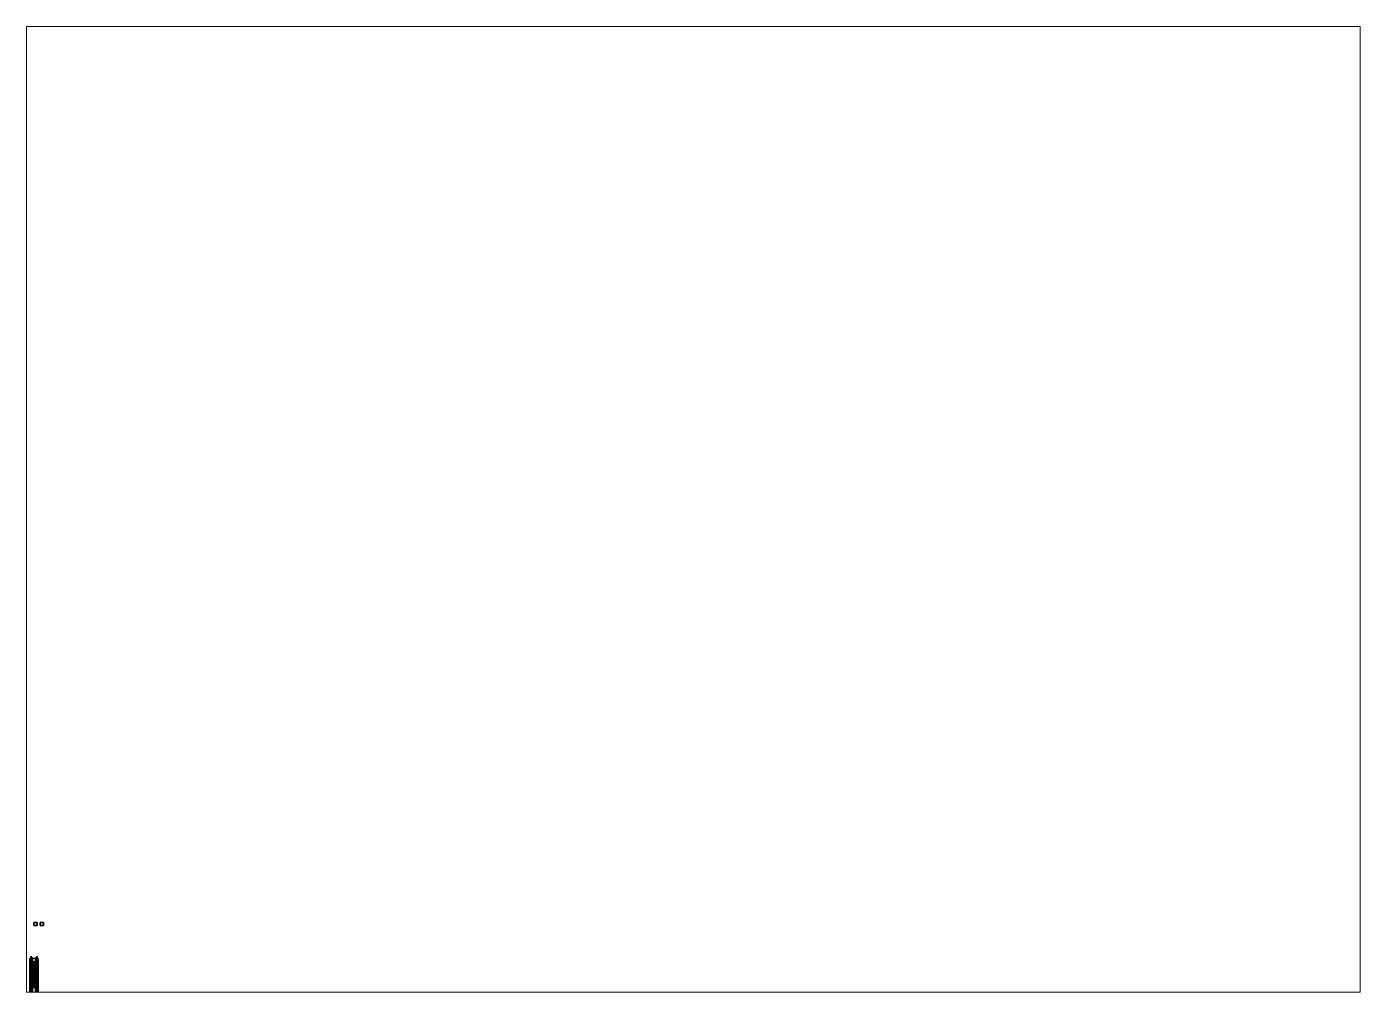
# Paper-space layout 'Layout1' of a CAD drawing. Header units: millimetres. Extents: x 28 to 251, y 20 to 181.
# The model-space entities are those that its viewports show. They can reach past a viewport. Long polylines and large blocks are cut down to what shows.
import ezdxf

# ---------------------------------------------------------------- set-up
doc = ezdxf.new("R2010")
doc.units = ezdxf.units.MM
for name, color, linetype in [('b2', 1, 'Continuous'), ('bar', 1, 'Continuous'), ('wheels', 2, 'Continuous')]:
    doc.layers.add(name, color=color, linetype=linetype)

msp = doc.modelspace()

# ---------------------------------------------------------------- linework, layer by layer
for points in [[(1, 17, 1), (1, 17), (0, 17), (0, 17, 1)], [(1, 17), (1, 16), (0, 16), (0, 17)], [(0, 17), (0, 16), (0, 16, 1), (0, 17, 1)], [(0, 17, 1), (0, 16, 1), (1, 16, 1), (1, 17, 1)], [(1, 16, 1), (1, 16), (1, 17), (1, 17, 1)], [(3, 17), (3, 16), (2, 16), (2, 17)], [(2, 17), (2, 16), (3, 16), (3, 17)], [(0, 16, 1), (0, 16), (1, 16), (1, 16, 1)], [(-1.31, 4.78, 1.2), (-1.31, 4.8, 1.31), (-1.31, 5.51, 1.31), (-1.31, 5.51, 1.2)], [(-1.31, 5.51, 1.2), (-1.31, 5.51, 1.31), (-0.65, 5.51, 1.31), (-0.65, 5.51, 1.2)], [(-1.31, 5.51, 1.31), (-1.31, 4.8, 1.31), (-0.65, 4.8, 1.31), (-0.65, 5.51, 1.31)], [(-1.31, 4.57, 1.29), (-1.31, 4.62, 1.38), (-1.31, 4.8, 1.31), (-1.31, 4.78, 1.2)], [(-1.31, 4.8, 1.31), (-1.31, 4.62, 1.38), (-0.65, 4.62, 1.38), (-0.65, 4.8, 1.31)], [(-0.65, 4.78, 1.2), (-0.65, 4.57, 1.29), (-1.31, 4.57, 1.29), (-1.31, 4.78, 1.2)], [(-1.31, 4.42, 1.53), (-1.31, 4.52, 1.53), (-1.31, 4.62, 1.38), (-1.31, 4.57, 1.29)], [(-1.31, 4.62, 1.38), (-1.31, 4.52, 1.53), (-0.65, 4.52, 1.53), (-0.65, 4.62, 1.38)], [(-0.65, 4.57, 1.29), (-0.65, 4.42, 1.53), (-1.31, 4.42, 1.53), (-1.31, 4.57, 1.29)], [(-1.31, 4.52, 1.7), (-1.31, 4.42, 1.61), (-1.31, -3.59, 1.61), (-1.31, -3.75, 1.7)], [(-0.65, -3.75, 1.7), (-0.65, 4.52, 1.7), (-1.31, 4.52, 1.7), (-1.31, -3.75, 1.7)], [(-1.31, 4.42, 1.61), (-1.31, 4.52, 1.7), (-1.31, 4.52, 1.53), (-1.31, 4.42, 1.53)], [(-1.31, 4.52, 1.53), (-1.31, 4.52, 1.7), (-0.65, 4.52, 1.7), (-0.65, 4.52, 1.53)], [(-0.65, 4.42, 1.53), (-0.65, 4.42, 1.61), (-1.31, 4.42, 1.61), (-1.31, 4.42, 1.53)], [(-1.07, 6.07, 1.08), (-1.01, 6.07, 0.94), (-1.01, 6.05, 0.94), (-1.07, 6.05, 1.08)], [(-0.73, 6.07, 0.94), (-1.07, 6.07, 1.08), (-1.01, 6.07, 1.22), (-0.67, 6.07, 1.08)], [(-0.87, 6.07, 0.88), (-1.01, 6.07, 0.94), (-1.07, 6.07, 1.08), (-0.73, 6.07, 0.94)], [(-1.01, 6.07, 1.22), (-1.07, 6.07, 1.08), (-1.07, 6.05, 1.08), (-1.01, 6.05, 1.22)], [(-1.01, 6.07, 0.94), (-0.87, 6.07, 0.88), (-0.87, 6.05, 0.88), (-1.01, 6.05, 0.94)], [(-0.87, 6.07, 1.28), (-1.01, 6.07, 1.22), (-1.01, 6.05, 1.22), (-0.87, 6.05, 1.28)], [(-0.67, 6.07, 1.08), (-1.01, 6.07, 1.22), (-0.87, 6.07, 1.28), (-0.73, 6.07, 1.22)], [(-1, 5.92, 1.08), (-0.94, 5.92, 0.97), (-0.94, 5.57, 0.97), (-1, 5.57, 1.08)], [(-0.94, 5.92, 1.19), (-1, 5.92, 1.08), (-1, 5.57, 1.08), (-0.94, 5.57, 1.19)], [(-1, 5.57, 0.82), (-1, 5.51, 0.82), (-1, 5.51, 1.31), (-1, 5.57, 1.31)], [(1, 5.57, 1.31), (1, 5.57, 0.82), (-1, 5.57, 0.82), (-1, 5.57, 1.31)], [(-1, 5.57, 1.31), (-1, 5.51, 1.31), (1, 5.51, 1.31), (1, 5.57, 1.31)], [(-1, 5.51, 1.31), (-1, 5.51, 0.82), (1, 5.51, 0.82), (1, 5.51, 1.31)], [(-0.92, 6.05, 1.17), (-0.97, 6.05, 1.08), (-0.97, 5.92, 1.08), (-0.92, 5.92, 1.17)], [(-0.97, 6.05, 1.08), (-0.92, 6.05, 0.99), (-0.92, 5.92, 0.99), (-0.97, 5.92, 1.08)], [(-0.94, 5.92, 0.97), (-0.81, 5.92, 0.97), (-0.81, 5.57, 0.97), (-0.94, 5.57, 0.97)], [(-0.81, 5.92, 1.19), (-0.94, 5.92, 1.19), (-0.94, 5.57, 1.19), (-0.81, 5.57, 1.19)], [(-0.82, 6.05, 1.17), (-0.92, 6.05, 1.17), (-0.92, 5.92, 1.17), (-0.82, 5.92, 1.17)], [(-0.92, 6.05, 0.99), (-0.82, 6.05, 0.99), (-0.82, 5.92, 0.99), (-0.92, 5.92, 0.99)], [(-0.87, 6.07, 0.88), (-0.73, 6.07, 0.94), (-0.73, 6.05, 0.94), (-0.87, 6.05, 0.88)], [(-0.73, 6.07, 1.22), (-0.87, 6.07, 1.28), (-0.87, 6.05, 1.28), (-0.73, 6.05, 1.22)], [(-0.72, 4.48, 3.15), (-0.83, 4.48, 2.73), (-0.83, 2.36, 2.73), (-0.72, 2.36, 3.15)], [(-0.83, 4.48, 2.73), (-0.72, 4.48, 2.31), (-0.72, 2.36, 2.31), (-0.83, 2.36, 2.73)], [(-0.7, 4.48, 2.73), (-0.83, 4.48, 2.73), (-0.72, 4.48, 3.15), (-0.61, 4.48, 3.08)], [(-0.61, 4.48, 2.38), (-0.72, 4.48, 2.31), (-0.83, 4.48, 2.73), (-0.7, 4.48, 2.73)], [(-0.77, 6.05, 1.08), (-0.82, 6.05, 1.17), (-0.82, 5.92, 1.17), (-0.77, 5.92, 1.08)], [(-0.82, 6.05, 0.99), (-0.77, 6.05, 1.08), (-0.77, 5.92, 1.08), (-0.82, 5.92, 0.99)], [(-0.81, 5.92, 0.97), (-0.74, 5.92, 1.08), (-0.74, 5.57, 1.08), (-0.81, 5.57, 0.97)], [(-0.74, 5.92, 1.08), (-0.81, 5.92, 1.19), (-0.81, 5.57, 1.19), (-0.74, 5.57, 1.08)], [(-0.73, 6.07, 0.94), (-0.67, 6.07, 1.08), (-0.67, 6.05, 1.08), (-0.73, 6.05, 0.94)], [(-0.67, 6.07, 1.08), (-0.73, 6.07, 1.22), (-0.73, 6.05, 1.22), (-0.67, 6.05, 1.08)], [(-0.42, 4.48, 3.45), (-0.72, 4.48, 3.15), (-0.72, 2.36, 3.15), (-0.42, 2.36, 3.45)], [(-0.72, 4.48, 2.31), (-0.42, 4.48, 2.01), (-0.42, 2.36, 2.01), (-0.72, 2.36, 2.31)], [(-0.61, 4.48, 3.08), (-0.72, 4.48, 3.14), (-0.42, 4.48, 3.45), (-0.35, 4.48, 3.34)], [(-0.35, 4.48, 2.12), (-0.42, 4.48, 2.01), (-0.72, 4.48, 2.31), (-0.61, 4.48, 2.38)], [(-0.49, 4.57, 2.73), (-0.7, 4.48, 2.73), (-0.61, 4.48, 3.08), (-0.43, 4.57, 2.98)], [(-0.43, 4.57, 2.48), (-0.61, 4.48, 2.38), (-0.7, 4.48, 2.73), (-0.49, 4.57, 2.73)], [(-0.65, 5.51, 0.37), (-0.65, -3.75, 0.37), (-0.65, -3.75, 1.88), (-0.65, 4.6, 1.88)], [(-0.65, 5.51, 0.37), (-0.65, 5.51, 0.37), (-0.65, 4.6, 1.88), (-0.65, 5.51, 1.42)], [(-0.65, 5.51, 1.42), (-0.65, 4.6, 1.88), (-0.6, 4.6, 1.88), (-0.6, 5.51, 1.42)], [(-0.6, 5.51, 1.42), (-0.6, 5.51, 0.37), (-0.65, 5.51, 0.37), (-0.65, 5.51, 1.42)], [(-0.65, 4.6, 1.88), (-0.65, -3.75, 1.88), (-0.6, -3.75, 1.88), (-0.6, 4.6, 1.88)], [(-0.43, 4.57, 2.98), (-0.61, 4.48, 3.08), (-0.35, 4.48, 3.34), (-0.25, 4.57, 3.16)], [(-0.25, 4.57, 2.3), (-0.35, 4.48, 2.12), (-0.61, 4.48, 2.38), (-0.43, 4.57, 2.48)], [(-0.6, -3.75, 1.88), (-0.6, -3.75, 0.37), (-0.6, 5.51, 0.37), (-0.6, 4.6, 1.88)], [(-0.6, 4.6, 1.88), (-0.6, 5.51, 0.37), (-0.6, 5.51, 0.37), (-0.6, 5.51, 1.42)], [(-0.6, 5.51, 1.31), (-0.6, 4.16, 1.31), (0.6, 4.16, 1.31), (0.6, 5.51, 1.31)], [(0, 4.61, 2.73), (-0.49, 4.57, 2.73), (-0.43, 4.57, 2.98), (0, 4.61, 2.73)], [(0, 4.61, 2.73), (-0.43, 4.57, 2.48), (-0.49, 4.57, 2.73), (0, 4.61, 2.73)], [(0, 4.61, 2.73), (-0.43, 4.57, 2.98), (-0.25, 4.57, 3.16), (0, 4.61, 2.73)], [(0, 4.61, 2.73), (-0.25, 4.57, 2.3), (-0.43, 4.57, 2.48), (0, 4.61, 2.73)], [(-0.42, 4.48, 2.01), (0, 4.48, 1.9), (0, 2.36, 1.9), (-0.42, 2.36, 2.01)], [(0, 4.48, 2.03), (0, 4.48, 1.9), (-0.42, 4.48, 2.01), (-0.35, 4.48, 2.12)], [(0, 4.48, 3.56), (-0.42, 4.48, 3.45), (-0.42, 2.36, 3.45), (0, 2.36, 3.56)], [(-0.35, 4.48, 3.34), (-0.42, 4.48, 3.45), (0, 4.48, 3.56), (0, 4.48, 3.43)], [(-0.25, 4.57, 3.16), (-0.35, 4.48, 3.34), (0, 4.48, 3.43), (0, 4.57, 3.22)], [(0, 4.57, 2.24), (0, 4.48, 2.03), (-0.35, 4.48, 2.12), (-0.25, 4.57, 2.3)], [(0, 4.61, 2.73), (-0.25, 4.57, 3.16), (0, 4.57, 3.22), (0, 4.61, 2.73)], [(0, 4.61, 2.73), (0, 4.57, 2.24), (-0.25, 4.57, 2.3), (0, 4.61, 2.73)], [(0, 4.61, 2.73), (0, 4.57, 3.22), (0.25, 4.57, 3.16), (0, 4.61, 2.73)], [(0, 4.61, 2.73), (0.25, 4.57, 3.16), (0.43, 4.57, 2.98), (0, 4.61, 2.73)], [(0, 4.61, 2.73), (0.43, 4.57, 2.98), (0.49, 4.57, 2.73), (0, 4.61, 2.73)], [(0, 4.61, 2.73), (0.49, 4.57, 2.73), (0.43, 4.57, 2.48), (0, 4.61, 2.73)], [(0, 4.61, 2.73), (0.43, 4.57, 2.48), (0.25, 4.57, 2.3), (0, 4.61, 2.73)], [(0, 4.61, 2.73), (0.25, 4.57, 2.3), (0, 4.57, 2.24), (0, 4.61, 2.73)], [(0, 4.57, 3.22), (0, 4.48, 3.43), (0.35, 4.48, 3.34), (0.25, 4.57, 3.16)], [(0.25, 4.57, 2.3), (0.35, 4.48, 2.12), (0, 4.48, 2.03), (0, 4.57, 2.24)], [(0.41, 4.48, 3.45), (0, 4.48, 3.56), (0, 2.36, 3.56), (0.41, 2.36, 3.45)], [(0, 4.48, 1.9), (0.41, 4.48, 2.01), (0.41, 2.36, 2.01), (0, 2.36, 1.9)], [(0.35, 4.48, 2.12), (0.41, 4.48, 2.01), (0, 4.48, 1.9), (0, 4.48, 2.03)], [(0, 4.48, 3.43), (0, 4.48, 3.56), (0.41, 4.48, 3.45), (0.35, 4.48, 3.34)], [(0.25, 4.57, 3.16), (0.35, 4.48, 3.34), (0.61, 4.48, 3.08), (0.43, 4.57, 2.98)], [(0.43, 4.57, 2.48), (0.61, 4.48, 2.38), (0.35, 4.48, 2.12), (0.25, 4.57, 2.3)], [(0.61, 4.48, 2.38), (0.72, 4.48, 2.31), (0.41, 4.48, 2.01), (0.35, 4.48, 2.12)], [(0.35, 4.48, 3.34), (0.41, 4.48, 3.45), (0.72, 4.48, 3.15), (0.61, 4.48, 3.08)], [(0.72, 4.48, 3.15), (0.41, 4.48, 3.45), (0.41, 2.36, 3.45), (0.72, 2.36, 3.15)], [(0.41, 4.48, 2.01), (0.72, 4.48, 2.31), (0.72, 2.36, 2.31), (0.41, 2.36, 2.01)], [(0.43, 4.57, 2.98), (0.61, 4.48, 3.08), (0.7, 4.48, 2.73), (0.49, 4.57, 2.73)], [(0.49, 4.57, 2.73), (0.7, 4.48, 2.73), (0.61, 4.48, 2.38), (0.43, 4.57, 2.48)], [(0.6, 5.51, 0.37), (0.6, -3.75, 0.37), (0.6, -3.75, 1.88), (0.6, 4.6, 1.88)], [(0.6, 5.51, 0.37), (0.6, 5.51, 0.37), (0.6, 4.6, 1.88), (0.6, 5.51, 1.42)], [(0.6, 5.51, 1.42), (0.6, 4.6, 1.88), (0.65, 4.6, 1.88), (0.65, 5.51, 1.42)], [(0.65, 5.51, 1.42), (0.65, 5.51, 0.37), (0.6, 5.51, 0.37), (0.6, 5.51, 1.42)], [(0.6, 4.6, 1.88), (0.6, -3.75, 1.88), (0.65, -3.75, 1.88), (0.65, 4.6, 1.88)], [(0.7, 4.48, 2.73), (0.83, 4.48, 2.73), (0.72, 4.48, 2.31), (0.61, 4.48, 2.38)], [(0.61, 4.48, 3.08), (0.72, 4.48, 3.15), (0.83, 4.48, 2.73), (0.7, 4.48, 2.73)], [(0.65, -3.75, 1.88), (0.65, -3.75, 0.37), (0.65, 5.51, 0.37), (0.65, 4.6, 1.88)], [(0.65, 4.6, 1.88), (0.65, 5.51, 0.37), (0.65, 5.51, 0.37), (0.65, 5.51, 1.42)], [(0.65, 5.51, 1.31), (0.65, 4.8, 1.31), (1.31, 4.8, 1.31), (1.31, 5.51, 1.31)], [(0.65, 5.51, 1.2), (0.65, 5.51, 1.31), (1.31, 5.51, 1.31), (1.31, 5.51, 1.2)], [(0.65, 4.8, 1.31), (0.65, 4.62, 1.38), (1.31, 4.62, 1.38), (1.31, 4.8, 1.31)], [(1.31, 4.78, 1.2), (1.31, 4.57, 1.29), (0.65, 4.57, 1.29), (0.65, 4.78, 1.2)], [(0.65, 4.62, 1.38), (0.65, 4.52, 1.53), (1.31, 4.52, 1.53), (1.31, 4.62, 1.38)], [(1.31, 4.57, 1.29), (1.31, 4.42, 1.53), (0.65, 4.42, 1.53), (0.65, 4.57, 1.29)], [(0.65, 4.52, 1.53), (0.65, 4.52, 1.7), (1.31, 4.52, 1.7), (1.31, 4.52, 1.53)], [(1.31, -3.75, 1.7), (1.31, 4.52, 1.7), (0.65, 4.52, 1.7), (0.65, -3.75, 1.7)], [(1.31, 4.42, 1.53), (1.31, 4.42, 1.61), (0.65, 4.42, 1.61), (0.65, 4.42, 1.53)], [(0.73, 6.07, 1.22), (0.67, 6.07, 1.08), (0.67, 6.05, 1.08), (0.73, 6.05, 1.22)], [(0.67, 6.07, 1.08), (0.73, 6.07, 0.94), (0.73, 6.05, 0.94), (0.67, 6.05, 1.08)], [(1.01, 6.07, 0.94), (0.67, 6.07, 1.08), (0.73, 6.07, 1.22), (1.07, 6.07, 1.08)], [(0.87, 6.07, 0.88), (0.73, 6.07, 0.94), (0.67, 6.07, 1.08), (1.01, 6.07, 0.94)], [(0.83, 4.48, 2.73), (0.72, 4.48, 3.15), (0.72, 2.36, 3.15), (0.83, 2.36, 2.73)], [(0.72, 4.48, 2.31), (0.83, 4.48, 2.73), (0.83, 2.36, 2.73), (0.72, 2.36, 2.31)], [(0.87, 6.07, 1.28), (0.73, 6.07, 1.22), (0.73, 6.05, 1.22), (0.87, 6.05, 1.28)], [(0.73, 6.07, 0.94), (0.87, 6.07, 0.88), (0.87, 6.05, 0.88), (0.73, 6.05, 0.94)], [(1.07, 6.07, 1.08), (0.73, 6.07, 1.22), (0.87, 6.07, 1.28), (1.01, 6.07, 1.22)], [(0.8, 5.92, 1.19), (0.74, 5.92, 1.08), (0.74, 5.57, 1.08), (0.8, 5.57, 1.19)], [(0.74, 5.92, 1.08), (0.8, 5.92, 0.97), (0.8, 5.57, 0.97), (0.74, 5.57, 1.08)], [(0.82, 6.05, 1.17), (0.77, 6.05, 1.08), (0.77, 5.92, 1.08), (0.82, 5.92, 1.17)], [(0.77, 6.05, 1.08), (0.82, 6.05, 0.99), (0.82, 5.92, 0.99), (0.77, 5.92, 1.08)], [(0.8, 5.92, 0.97), (0.93, 5.92, 0.97), (0.93, 5.57, 0.97), (0.8, 5.57, 0.97)], [(0.93, 5.92, 1.19), (0.8, 5.92, 1.19), (0.8, 5.57, 1.19), (0.93, 5.57, 1.19)], [(0.92, 6.05, 1.17), (0.82, 6.05, 1.17), (0.82, 5.92, 1.17), (0.92, 5.92, 1.17)], [(0.82, 6.05, 0.99), (0.92, 6.05, 0.99), (0.92, 5.92, 0.99), (0.82, 5.92, 0.99)], [(1.01, 6.07, 1.22), (0.87, 6.07, 1.28), (0.87, 6.05, 1.28), (1.01, 6.05, 1.22)], [(0.87, 6.07, 0.88), (1.01, 6.07, 0.94), (1.01, 6.05, 0.94), (0.87, 6.05, 0.88)], [(0.97, 6.05, 1.08), (0.92, 6.05, 1.17), (0.92, 5.92, 1.17), (0.97, 5.92, 1.08)], [(0.92, 6.05, 0.99), (0.97, 6.05, 1.08), (0.97, 5.92, 1.08), (0.92, 5.92, 0.99)], [(0.93, 5.92, 0.97), (1, 5.92, 1.08), (1, 5.57, 1.08), (0.93, 5.57, 0.97)], [(1, 5.92, 1.08), (0.93, 5.92, 1.19), (0.93, 5.57, 1.19), (1, 5.57, 1.08)], [(1, 5.51, 1.31), (1, 5.51, 0.82), (1, 5.57, 0.82), (1, 5.57, 1.31)], [(1.07, 6.07, 1.08), (1.01, 6.07, 1.22), (1.01, 6.05, 1.22), (1.07, 6.05, 1.08)], [(1.01, 6.07, 0.94), (1.07, 6.07, 1.08), (1.07, 6.05, 1.08), (1.01, 6.05, 0.94)], [(1.31, 5.51, 1.31), (1.31, 4.8, 1.31), (1.31, 4.78, 1.2), (1.31, 5.51, 1.2)], [(1.31, 4.8, 1.31), (1.31, 4.62, 1.38), (1.31, 4.57, 1.29), (1.31, 4.78, 1.2)], [(1.31, 4.62, 1.38), (1.31, 4.52, 1.53), (1.31, 4.42, 1.53), (1.31, 4.57, 1.29)], [(1.31, 4.52, 1.53), (1.31, 4.52, 1.7), (1.31, 4.42, 1.61), (1.31, 4.42, 1.53)], [(1.31, -3.59, 1.61), (1.31, 4.42, 1.61), (1.31, 4.52, 1.7), (1.31, -3.75, 1.7)], [(-1.26, 4.15, 1.52), (-1.32, 4.15, 1.36), (-1.32, 3.87, 1.36), (-1.26, 3.87, 1.52)], [(-1.32, 4.15, 1.36), (-1.26, 4.15, 1.2), (-1.26, 3.87, 1.2), (-1.32, 3.87, 1.36)], [(-0.94, 4.15, 1.52), (-1.32, 4.15, 1.36), (-1.26, 4.15, 1.52), (-1.1, 4.15, 1.58)], [(-0.88, 4.15, 1.36), (-1.26, 4.15, 1.2), (-1.32, 4.15, 1.36), (-0.94, 4.15, 1.52)], [(-1.22, 3.95, 1.08), (-1.32, 3.95, 0.85), (-1.32, 3.87, 0.85), (-1.22, 3.87, 1.08)], [(-1.32, 3.95, 0.85), (-1.22, 3.95, 0.62), (-1.22, 2.86, 0.62), (-1.32, 2.86, 0.85)], [(-0.99, 3.95, 1.18), (-1.22, 3.95, 0.62), (-1.32, 3.95, 0.85), (-1.22, 3.95, 1.08)], [(-1.26, 3.87, 1.61), (-1.32, 3.87, 1.36), (-1.32, 2.91, 1.36), (-1.26, 2.91, 1.61)], [(-1.32, 3.87, 1.36), (-1.32, 3.87, 0.85), (-1.32, 2.91, 0.85), (-1.32, 2.91, 1.36)], [(-0.65, 3.87, 1.36), (-0.65, 3.87, 0.85), (-1.32, 3.87, 0.85), (-1.32, 3.87, 1.36)], [(-0.65, 3.87, 1.61), (-0.65, 3.87, 1.36), (-1.32, 3.87, 1.36), (-1.26, 3.87, 1.61)], [(-1.22, 2.91, 1.08), (-1.32, 2.91, 0.85), (-1.32, 2.86, 0.85), (-1.22, 2.86, 1.08)], [(-1.26, 2.91, 1.52), (-1.32, 2.91, 1.36), (-1.32, 2.63, 1.36), (-1.26, 2.63, 1.52)], [(-1.32, 2.91, 1.36), (-1.26, 2.91, 1.2), (-1.26, 2.63, 1.2), (-1.32, 2.63, 1.36)], [(-1.32, 2.91, 1.36), (-1.32, 2.91, 0.85), (-0.65, 2.91, 0.85), (-0.65, 2.91, 1.36)], [(-1.26, 2.91, 1.61), (-1.32, 2.91, 1.36), (-0.65, 2.91, 1.36), (-0.65, 2.91, 1.61)], [(-0.99, 2.86, 0.52), (-1.22, 2.86, 1.08), (-1.32, 2.86, 0.85), (-1.22, 2.86, 0.62)], [(-0.88, 2.63, 1.36), (-1.26, 2.63, 1.52), (-1.32, 2.63, 1.36), (-0.94, 2.63, 1.2)], [(-0.94, 2.63, 1.2), (-1.32, 2.63, 1.36), (-1.26, 2.63, 1.2), (-1.1, 2.63, 1.14)], [(-0.54, 2.47, 2.14), (-1.27, 2.47, 1.7), (-1.27, 1.86, 1.7), (-0.54, 1.86, 2.14)], [(-0.54, 2.47, 2.14), (-0.65, 2.47, 1.7), (-1.27, 2.47, 1.7), (-0.54, 2.47, 2.14)], [(-0.54, 1.86, 2.14), (-1.27, 1.86, 1.7), (-0.65, 1.86, 1.7), (-0.54, 1.86, 2.14)], [(-0.54, 0.29, 2.14), (-1.27, 0.29, 1.7), (-1.27, -0.32, 1.7), (-0.54, -0.32, 2.14)], [(-0.54, 0.29, 2.14), (-0.65, 0.29, 1.7), (-1.27, 0.29, 1.7), (-0.54, 0.29, 2.14)], [(-1.1, 4.15, 1.58), (-1.26, 4.15, 1.52), (-1.26, 3.87, 1.52), (-1.1, 3.87, 1.58)], [(-1.26, 4.15, 1.2), (-1.1, 4.15, 1.14), (-1.1, 3.87, 1.14), (-1.26, 3.87, 1.2)], [(-0.94, 4.15, 1.2), (-1.1, 4.15, 1.14), (-1.26, 4.15, 1.2), (-0.88, 4.15, 1.36)], [(-1.26, 2.91, 1.2), (-1.1, 2.91, 1.14), (-1.1, 2.63, 1.14), (-1.26, 2.63, 1.2)], [(-1.1, 2.91, 1.58), (-1.26, 2.91, 1.52), (-1.26, 2.63, 1.52), (-1.1, 2.63, 1.58)], [(-0.94, 2.63, 1.52), (-1.1, 2.63, 1.58), (-1.26, 2.63, 1.52), (-0.88, 2.63, 1.36)], [(-0.99, 3.95, 1.18), (-1.22, 3.95, 1.08), (-1.22, 3.87, 1.08), (-0.99, 3.87, 1.18)], [(-1.22, 3.95, 0.62), (-0.99, 3.95, 0.52), (-0.99, 2.86, 0.52), (-1.22, 2.86, 0.62)], [(-0.76, 3.95, 1.08), (-0.99, 3.95, 0.52), (-1.22, 3.95, 0.62), (-0.99, 3.95, 1.18)], [(-0.99, 2.91, 1.18), (-1.22, 2.91, 1.08), (-1.22, 2.86, 1.08), (-0.99, 2.86, 1.18)], [(-0.76, 2.86, 0.62), (-0.99, 2.86, 1.18), (-1.22, 2.86, 1.08), (-0.99, 2.86, 0.52)], [(-1.1, 3.51, 1.7), (-1.15, 3.38, 1.7), (-0.83, 3.38, 2.73), (-0.78, 3.51, 2.73)], [(-1.15, 3.38, 1.7), (-1.1, 3.25, 1.7), (-0.78, 3.25, 2.73), (-0.83, 3.38, 2.73)], [(-0.94, 4.15, 1.52), (-1.1, 4.15, 1.58), (-1.1, 3.87, 1.58), (-0.94, 3.87, 1.52)], [(-1.1, 4.15, 1.14), (-0.94, 4.15, 1.2), (-0.94, 3.87, 1.2), (-1.1, 3.87, 1.14)], [(-0.97, 3.56, 1.7), (-1.1, 3.51, 1.7), (-0.78, 3.51, 2.73), (-0.65, 3.56, 2.73)], [(-1.1, 3.25, 1.7), (-0.97, 3.2, 1.7), (-0.65, 3.2, 2.73), (-0.78, 3.25, 2.73)], [(-1.1, 2.91, 1.14), (-0.94, 2.91, 1.2), (-0.94, 2.63, 1.2), (-1.1, 2.63, 1.14)], [(-0.94, 2.91, 1.52), (-1.1, 2.91, 1.58), (-1.1, 2.63, 1.58), (-0.94, 2.63, 1.52)], [(-0.76, 3.95, 1.08), (-0.99, 3.95, 1.18), (-0.99, 3.87, 1.18), (-0.76, 3.87, 1.08)], [(-0.99, 3.95, 0.52), (-0.76, 3.95, 0.62), (-0.76, 2.86, 0.62), (-0.99, 2.86, 0.52)], [(-0.66, 3.95, 0.85), (-0.76, 3.95, 0.62), (-0.99, 3.95, 0.52), (-0.76, 3.95, 1.08)], [(-0.76, 2.91, 1.08), (-0.99, 2.91, 1.18), (-0.99, 2.86, 1.18), (-0.76, 2.86, 1.08)], [(-0.66, 2.86, 0.85), (-0.76, 2.86, 1.08), (-0.99, 2.86, 1.18), (-0.76, 2.86, 0.62)], [(-0.84, 3.51, 1.7), (-0.97, 3.56, 1.7), (-0.65, 3.56, 2.73), (-0.52, 3.51, 2.73)], [(-0.97, 3.2, 1.7), (-0.84, 3.25, 1.7), (-0.52, 3.25, 2.73), (-0.65, 3.2, 2.73)], [(-0.88, 4.15, 1.36), (-0.94, 4.15, 1.52), (-0.94, 3.87, 1.52), (-0.88, 3.87, 1.36)], [(-0.94, 4.15, 1.2), (-0.88, 4.15, 1.36), (-0.88, 3.87, 1.36), (-0.94, 3.87, 1.2)], [(-0.88, 2.91, 1.36), (-0.94, 2.91, 1.52), (-0.94, 2.63, 1.52), (-0.88, 2.63, 1.36)], [(-0.94, 2.91, 1.2), (-0.88, 2.91, 1.36), (-0.88, 2.63, 1.36), (-0.94, 2.63, 1.2)], [(-0.83, 2.36, 2.73), (-0.72, 2.36, 2.31), (-0.8, -0.5, 2.4), (-0.88, -0.5, 2.73)], [(-0.72, 2.36, 3.15), (-0.83, 2.36, 2.73), (-0.88, -0.5, 2.73), (-0.86, -0.5, 3.11)], [(-0.72, 2.36, 3.15), (-0.72, 2.36, 3.15), (-0.86, -0.5, 3.11), (-0.74, -0.5, 3.38)], [(-0.79, 3.38, 1.7), (-0.84, 3.51, 1.7), (-0.52, 3.51, 2.73), (-0.47, 3.38, 2.73)], [(-0.84, 3.25, 1.7), (-0.79, 3.38, 1.7), (-0.47, 3.38, 2.73), (-0.52, 3.25, 2.73)], [(-0.8, -0.5, 2.4), (-0.72, 2.36, 2.31), (-0.6, -0.5, 2.12)], [(-0.66, 3.95, 0.85), (-0.76, 3.95, 1.08), (-0.76, 3.87, 1.08), (-0.66, 3.87, 0.85)], [(-0.76, 3.95, 0.62), (-0.66, 3.95, 0.85), (-0.66, 2.86, 0.85), (-0.76, 2.86, 0.62)], [(-0.66, 2.91, 0.85), (-0.76, 2.91, 1.08), (-0.76, 2.86, 1.08), (-0.66, 2.86, 0.85)], [(-0.42, 2.36, 3.45), (-0.72, 2.36, 3.15), (-0.74, -0.5, 3.38), (-0.58, -0.5, 3.56)], [(-0.72, 2.36, 2.31), (-0.42, 2.36, 2.01), (-0.6, -0.5, 2.12)], [(-0.65, 2.75, 0.28), (-0.62, 2.78, 0.25), (-0.62, -4.8, 0.25), (-0.65, -4.78, 0.28)], [(-0.62, 2.78, 0.25), (-0.65, 2.75, 0.28), (-0.65, 2.75, 0.37), (-0.62, 2.78, 0.37)], [(-0.62, 2.72, 0.31), (-0.65, 2.75, 0.28), (-0.65, -4.78, 0.28), (-0.62, -4.76, 0.31)], [(-0.65, 2.75, 0.28), (-0.62, 2.72, 0.31), (-0.62, 2.72, 0.37), (-0.65, 2.75, 0.37)], [(-0.62, 2.78, 0.25), (-0.59, 2.75, 0.28), (-0.59, -4.78, 0.28), (-0.62, -4.8, 0.25)], [(-0.59, 2.75, 0.28), (-0.62, 2.78, 0.25), (-0.62, 2.78, 0.37), (-0.59, 2.75, 0.37)], [(-0.59, 2.75, 0.28), (-0.62, 2.72, 0.31), (-0.62, -4.76, 0.31), (-0.59, -4.78, 0.28)], [(-0.62, 2.72, 0.31), (-0.59, 2.75, 0.28), (-0.59, 2.75, 0.37), (-0.62, 2.72, 0.37)], [(-0.6, 4.16, 1.31), (-0.6, 4.16, 2.2), (0.6, 4.16, 2.2), (0.6, 4.16, 1.31)], [(-0.6, 4.16, 2.2), (-0.6, 4.16, 1.88), (-0.6, 2.55, 1.88), (-0.6, 2.55, 2.2)], [(-0.6, 2.55, 2.2), (-0.6, 2.55, 1.31), (0.6, 2.55, 1.31), (0.6, 2.55, 2.2)], [(-0.6, -0.5, 2.12), (-0.42, 2.36, 2.01), (-0.3, -0.5, 1.94)], [(-0.42, 2.36, 3.45), (-0.42, 2.36, 3.45), (-0.58, -0.5, 3.56), (-0.3, -0.5, 3.72)], [(-0.42, 2.36, 2.01), (0, 2.36, 1.9), (0, -0.5, 1.9), (-0.3, -0.5, 1.94)], [(-0.27, 3.37, 3.63), (-0.19, 3.56, 3.63), (-0.26, 3.62, 3.49), (-0.41, 3.37, 3.45)], [(-0.19, 3.18, 3.63), (-0.27, 3.37, 3.63), (-0.41, 3.37, 3.45), (-0.22, 3.12, 3.5)], [(0, 2.36, 3.56), (-0.42, 2.36, 3.45), (-0.3, -0.5, 3.72), (0, -0.5, 3.76)], [(0, 3.72, 3.9), (-0.25, 3.62, 3.9), (-0.35, 3.37, 3.9), (0.25, 3.62, 3.9)], [(-0.25, 3.62, 3.87), (-0.35, 3.37, 3.87), (-0.35, 3.37, 3.9), (-0.25, 3.62, 3.9)], [(-0.19, 3.56, 3.83), (-0.27, 3.37, 3.83), (-0.35, 3.37, 3.87), (-0.25, 3.62, 3.87)], [(0.25, 3.62, 3.9), (-0.35, 3.37, 3.9), (-0.25, 3.12, 3.9), (0.35, 3.37, 3.9)], [(-0.35, 3.37, 3.87), (-0.25, 3.12, 3.87), (-0.25, 3.12, 3.9), (-0.35, 3.37, 3.9)], [(-0.27, 3.37, 3.83), (-0.19, 3.18, 3.83), (-0.25, 3.12, 3.87), (-0.35, 3.37, 3.87)], [(-0.19, 3.56, 3.63), (-0.27, 3.37, 3.63), (-0.27, 3.37, 3.83), (-0.19, 3.56, 3.83)], [(-0.27, 3.37, 3.63), (-0.19, 3.18, 3.63), (-0.19, 3.18, 3.83), (-0.27, 3.37, 3.83)], [(-0.19, 3.56, 3.63), (0, 3.64, 3.63), (0, 3.74, 3.56), (-0.26, 3.62, 3.49)], [(0, 3.72, 3.87), (-0.25, 3.62, 3.87), (-0.25, 3.62, 3.9), (0, 3.72, 3.9)], [(0, 3.64, 3.83), (-0.19, 3.56, 3.83), (-0.25, 3.62, 3.87), (0, 3.72, 3.87)], [(0.35, 3.37, 3.9), (-0.25, 3.12, 3.9), (0, 3.02, 3.9), (0.25, 3.12, 3.9)], [(-0.19, 3.18, 3.83), (0, 3.1, 3.83), (0, 3.02, 3.87), (-0.25, 3.12, 3.87)], [(-0.25, 3.12, 3.87), (0, 3.02, 3.87), (0, 3.02, 3.9), (-0.25, 3.12, 3.9)], [(0, 3.1, 3.63), (-0.19, 3.18, 3.63), (-0.22, 3.12, 3.5), (0, 3, 3.56)], [(0, 3.64, 3.63), (-0.19, 3.56, 3.63), (-0.19, 3.56, 3.83), (0, 3.64, 3.83)], [(-0.19, 3.18, 3.63), (0, 3.1, 3.63), (0, 3.1, 3.83), (-0.19, 3.18, 3.83)], [(-0.07, 0.43, 3.87), (-0.1, 0.46, 3.77), (-0.14, 0.36, 3.77), (-0.1, 0.36, 3.87)], [(-0.1, 0.46, 3.65), (-0.14, 0.36, 3.63), (-0.14, 0.36, 3.77), (-0.1, 0.46, 3.77)], [(-0.1, 0.36, 3.87), (-0.14, 0.36, 3.77), (-0.1, 0.26, 3.77), (-0.07, 0.29, 3.87)], [(-0.14, 0.36, 3.63), (-0.1, 0.26, 3.67), (-0.1, 0.26, 3.77), (-0.14, 0.36, 3.77)], [(0, 0.46, 3.87), (0, 0.5, 3.77), (-0.1, 0.46, 3.77), (-0.07, 0.43, 3.87)], [(0, 0.5, 3.68), (-0.1, 0.46, 3.65), (-0.1, 0.46, 3.77), (0, 0.5, 3.77)], [(0, 0.36, 3.91), (-0.07, 0.43, 3.87), (-0.1, 0.36, 3.87), (0, 0.36, 3.91)], [(0, 0.36, 3.91), (-0.1, 0.36, 3.87), (-0.07, 0.29, 3.87), (0, 0.36, 3.91)], [(-0.07, 0.29, 3.87), (-0.1, 0.26, 3.77), (0, 0.22, 3.77), (0, 0.26, 3.87)], [(-0.1, 0.26, 3.67), (0, 0.22, 3.7), (0, 0.22, 3.77), (-0.1, 0.26, 3.77)], [(0, 0.36, 3.91), (0, 0.46, 3.87), (-0.07, 0.43, 3.87), (0, 0.36, 3.91)], [(0, 0.36, 3.91), (-0.07, 0.29, 3.87), (0, 0.26, 3.87), (0, 0.36, 3.91)], [(0, 3.64, 3.63), (0.19, 3.56, 3.63), (0.26, 3.62, 3.49), (0, 3.74, 3.56)], [(0.25, 3.62, 3.87), (0, 3.72, 3.87), (0, 3.72, 3.9), (0.25, 3.62, 3.9)], [(0.19, 3.56, 3.83), (0, 3.64, 3.83), (0, 3.72, 3.87), (0.25, 3.62, 3.87)], [(0.19, 3.56, 3.63), (0, 3.64, 3.63), (0, 3.64, 3.83), (0.19, 3.56, 3.83)], [(0.19, 3.18, 3.63), (0, 3.1, 3.63), (0, 3, 3.56), (0.22, 3.12, 3.5)], [(0, 3.1, 3.83), (0.19, 3.18, 3.83), (0.25, 3.12, 3.87), (0, 3.02, 3.87)], [(0, 3.1, 3.63), (0.19, 3.18, 3.63), (0.19, 3.18, 3.83), (0, 3.1, 3.83)], [(0, 3.02, 3.87), (0.25, 3.12, 3.87), (0.25, 3.12, 3.9), (0, 3.02, 3.9)], [(0.41, 2.36, 3.45), (0, 2.36, 3.56), (0, -0.5, 3.76), (0.3, -0.5, 3.72)], [(0, 2.36, 1.9), (0.41, 2.36, 2.01), (0.3, -0.5, 1.94), (0, -0.5, 1.9)], [(0.07, 0.43, 3.87), (0.1, 0.46, 3.77), (0, 0.5, 3.77), (0, 0.46, 3.87)], [(0.1, 0.46, 3.65), (0, 0.5, 3.68), (0, 0.5, 3.77), (0.1, 0.46, 3.77)], [(0, 0.36, 3.91), (0.07, 0.43, 3.87), (0, 0.46, 3.87), (0, 0.36, 3.91)], [(0, 0.36, 3.91), (0.1, 0.36, 3.87), (0.07, 0.43, 3.87), (0, 0.36, 3.91)], [(0, 0.36, 3.91), (0, 0.26, 3.87), (0.07, 0.29, 3.87), (0, 0.36, 3.91)], [(0, 0.36, 3.91), (0.07, 0.29, 3.87), (0.1, 0.36, 3.87), (0, 0.36, 3.91)], [(0, 0.26, 3.87), (0, 0.22, 3.77), (0.1, 0.26, 3.77), (0.07, 0.29, 3.87)], [(0, 0.22, 3.7), (0.1, 0.26, 3.67), (0.1, 0.26, 3.77), (0, 0.22, 3.77)], [(0.1, 0.36, 3.87), (0.14, 0.36, 3.77), (0.1, 0.46, 3.77), (0.07, 0.43, 3.87)], [(0.07, 0.29, 3.87), (0.1, 0.26, 3.77), (0.14, 0.36, 3.77), (0.1, 0.36, 3.87)], [(0.14, 0.36, 3.63), (0.1, 0.46, 3.65), (0.1, 0.46, 3.77), (0.14, 0.36, 3.77)], [(0.1, 0.26, 3.67), (0.14, 0.36, 3.63), (0.14, 0.36, 3.77), (0.1, 0.26, 3.77)], [(0.19, 3.56, 3.63), (0.27, 3.37, 3.63), (0.41, 3.37, 3.45), (0.26, 3.62, 3.49)], [(0.27, 3.37, 3.83), (0.19, 3.56, 3.83), (0.25, 3.62, 3.87), (0.35, 3.37, 3.87)], [(0.27, 3.37, 3.63), (0.19, 3.56, 3.63), (0.19, 3.56, 3.83), (0.27, 3.37, 3.83)], [(0.27, 3.37, 3.63), (0.19, 3.18, 3.63), (0.22, 3.12, 3.5), (0.41, 3.37, 3.45)], [(0.19, 3.18, 3.83), (0.27, 3.37, 3.83), (0.35, 3.37, 3.87), (0.25, 3.12, 3.87)], [(0.19, 3.18, 3.63), (0.27, 3.37, 3.63), (0.27, 3.37, 3.83), (0.19, 3.18, 3.83)], [(0.35, 3.37, 3.87), (0.25, 3.62, 3.87), (0.25, 3.62, 3.9), (0.35, 3.37, 3.9)], [(0.25, 3.12, 3.87), (0.35, 3.37, 3.87), (0.35, 3.37, 3.9), (0.25, 3.12, 3.9)], [(0.41, 2.36, 2.01), (0.41, 2.36, 2.01), (0.6, -0.5, 2.12), (0.3, -0.5, 1.94)], [(0.41, 2.36, 3.45), (0.41, 2.36, 3.45), (0.3, -0.5, 3.72), (0.58, -0.5, 3.56)], [(0.72, 2.36, 3.15), (0.41, 2.36, 3.45), (0.58, -0.5, 3.56), (0.74, -0.5, 3.38)], [(0.84, 3.51, 1.7), (0.79, 3.38, 1.7), (0.47, 3.38, 2.73), (0.52, 3.51, 2.73)], [(0.79, 3.38, 1.7), (0.84, 3.25, 1.7), (0.52, 3.25, 2.73), (0.47, 3.38, 2.73)], [(0.97, 3.56, 1.7), (0.84, 3.51, 1.7), (0.52, 3.51, 2.73), (0.65, 3.56, 2.73)], [(0.84, 3.25, 1.7), (0.97, 3.2, 1.7), (0.65, 3.2, 2.73), (0.52, 3.25, 2.73)], [(0.54, 1.86, 2.14), (1.27, 1.86, 1.7), (1.27, 2.47, 1.7), (0.54, 2.47, 2.14)], [(0.54, 2.47, 2.14), (1.27, 2.47, 1.7), (0.65, 2.47, 1.7), (0.54, 2.47, 2.14)], [(0.54, 1.86, 2.14), (0.65, 1.86, 1.7), (1.27, 1.86, 1.7), (0.54, 1.86, 2.14)], [(0.54, -0.32, 2.14), (1.27, -0.32, 1.7), (1.27, 0.29, 1.7), (0.54, 0.29, 2.14)], [(0.54, 0.29, 2.14), (1.27, 0.29, 1.7), (0.65, 0.29, 1.7), (0.54, 0.29, 2.14)], [(0.59, 2.75, 0.28), (0.62, 2.78, 0.25), (0.62, -4.8, 0.25), (0.59, -4.78, 0.28)], [(0.62, 2.78, 0.25), (0.59, 2.75, 0.28), (0.59, 2.75, 0.37), (0.62, 2.78, 0.37)], [(0.62, 2.72, 0.31), (0.59, 2.75, 0.28), (0.59, -4.78, 0.28), (0.62, -4.76, 0.31)], [(0.59, 2.75, 0.28), (0.62, 2.72, 0.31), (0.62, 2.72, 0.37), (0.59, 2.75, 0.37)], [(0.6, 2.55, 2.2), (0.6, 2.55, 1.88), (0.6, 4.16, 1.88), (0.6, 4.16, 2.2)], [(0.72, 2.36, 2.31), (0.72, 2.36, 2.31), (0.8, -0.5, 2.4), (0.6, -0.5, 2.12)], [(0.62, 2.78, 0.25), (0.65, 2.75, 0.28), (0.65, -4.78, 0.28), (0.62, -4.8, 0.25)], [(0.65, 2.75, 0.28), (0.62, 2.78, 0.25), (0.62, 2.78, 0.37), (0.65, 2.75, 0.37)], [(0.65, 2.75, 0.28), (0.62, 2.72, 0.31), (0.62, -4.76, 0.31), (0.65, -4.78, 0.28)], [(0.62, 2.72, 0.31), (0.65, 2.75, 0.28), (0.65, 2.75, 0.37), (0.62, 2.72, 0.37)], [(1.32, 3.87, 1.36), (1.32, 3.87, 0.85), (0.65, 3.87, 0.85), (0.65, 3.87, 1.36)], [(1.26, 3.87, 1.61), (1.32, 3.87, 1.36), (0.65, 3.87, 1.36), (0.65, 3.87, 1.61)], [(1.1, 3.51, 1.7), (0.97, 3.56, 1.7), (0.65, 3.56, 2.73), (0.78, 3.51, 2.73)], [(0.97, 3.2, 1.7), (1.1, 3.25, 1.7), (0.78, 3.25, 2.73), (0.65, 3.2, 2.73)], [(0.65, 2.91, 1.36), (0.65, 2.91, 0.85), (1.32, 2.91, 0.85), (1.32, 2.91, 1.36)], [(0.65, 2.91, 1.61), (0.65, 2.91, 1.36), (1.32, 2.91, 1.36), (1.26, 2.91, 1.61)], [(0.66, 3.87, 0.85), (0.76, 3.87, 1.08), (0.76, 3.95, 1.08), (0.66, 3.95, 0.85)], [(0.66, 3.95, 0.85), (0.76, 3.95, 1.08), (0.99, 3.95, 1.18), (0.76, 3.95, 0.62)], [(0.76, 2.86, 0.62), (0.66, 2.86, 0.85), (0.66, 3.95, 0.85), (0.76, 3.95, 0.62)], [(0.66, 2.86, 0.85), (0.76, 2.86, 1.08), (0.76, 2.91, 1.08), (0.66, 2.91, 0.85)], [(0.66, 2.86, 0.85), (0.76, 2.86, 0.62), (0.99, 2.86, 0.52), (0.76, 2.86, 1.08)], [(0.83, 2.36, 2.73), (0.72, 2.36, 3.15), (0.86, -0.5, 3.11), (0.88, -0.5, 2.73)], [(0.72, 2.36, 2.31), (0.83, 2.36, 2.73), (0.88, -0.5, 2.73), (0.8, -0.5, 2.4)], [(0.72, 2.36, 3.15), (0.72, 2.36, 3.15), (0.74, -0.5, 3.38), (0.86, -0.5, 3.11)], [(0.76, 3.95, 0.62), (0.99, 3.95, 1.18), (1.22, 3.95, 1.08), (0.99, 3.95, 0.52)], [(0.99, 2.86, 0.52), (0.76, 2.86, 0.62), (0.76, 3.95, 0.62), (0.99, 3.95, 0.52)], [(0.76, 3.87, 1.08), (0.99, 3.87, 1.18), (0.99, 3.95, 1.18), (0.76, 3.95, 1.08)], [(0.76, 2.86, 1.08), (0.99, 2.86, 1.18), (0.99, 2.91, 1.18), (0.76, 2.91, 1.08)], [(0.76, 2.86, 1.08), (0.99, 2.86, 0.52), (1.22, 2.86, 0.62), (0.99, 2.86, 1.18)], [(1.15, 3.38, 1.7), (1.1, 3.51, 1.7), (0.78, 3.51, 2.73), (0.83, 3.38, 2.73)], [(1.1, 3.25, 1.7), (1.15, 3.38, 1.7), (0.83, 3.38, 2.73), (0.78, 3.25, 2.73)], [(0.83, 3.82, 2.73), (0.81, 3.79, 2.77), (0.97, 3.79, 2.77), (0.99, 3.82, 2.73)], [(0.81, 3.79, 2.69), (0.83, 3.82, 2.73), (0.99, 3.82, 2.73), (0.97, 3.79, 2.69)], [(0.81, 3.79, 2.77), (0.81, 3.74, 2.77), (0.92, 3.74, 2.77), (0.97, 3.79, 2.77)], [(0.81, 3.74, 2.69), (0.81, 3.79, 2.69), (0.97, 3.79, 2.69), (0.92, 3.74, 2.69)], [(0.81, 3.74, 2.77), (0.83, 3.72, 2.73), (0.89, 3.72, 2.73), (0.92, 3.74, 2.77)], [(0.83, 3.72, 2.73), (0.81, 3.74, 2.69), (0.92, 3.74, 2.69), (0.89, 3.72, 2.73)], [(0.88, 3.87, 1.36), (0.94, 3.87, 1.52), (0.94, 4.15, 1.52), (0.88, 4.15, 1.36)], [(0.94, 4.15, 1.52), (1.1, 4.15, 1.58), (1.26, 4.15, 1.52), (0.88, 4.15, 1.36)], [(0.88, 4.15, 1.36), (1.26, 4.15, 1.52), (1.32, 4.15, 1.36), (0.94, 4.15, 1.2)], [(0.94, 3.87, 1.2), (0.88, 3.87, 1.36), (0.88, 4.15, 1.36), (0.94, 4.15, 1.2)], [(0.88, 2.63, 1.36), (0.94, 2.63, 1.52), (0.94, 2.91, 1.52), (0.88, 2.91, 1.36)], [(0.94, 2.63, 1.2), (0.88, 2.63, 1.36), (0.88, 2.91, 1.36), (0.94, 2.91, 1.2)], [(0.88, 2.63, 1.36), (1.26, 2.63, 1.2), (1.32, 2.63, 1.36), (0.94, 2.63, 1.52)], [(0.94, 2.63, 1.2), (1.1, 2.63, 1.14), (1.26, 2.63, 1.2), (0.88, 2.63, 1.36)], [(0.92, 3.74, 2.77), (0.89, 3.72, 2.73), (0.89, -3.16, 2.73), (0.92, -3.16, 2.77)], [(0.89, 3.72, 2.73), (0.92, 3.74, 2.69), (0.92, -3.16, 2.69), (0.89, -3.16, 2.73)], [(0.97, 3.79, 2.77), (0.92, 3.74, 2.77), (0.92, -3.16, 2.77), (0.97, -3.16, 2.77)], [(0.92, 3.74, 2.69), (0.97, 3.79, 2.69), (0.97, -3.16, 2.69), (0.92, -3.16, 2.69)], [(1.1, 3.87, 1.14), (0.94, 3.87, 1.2), (0.94, 4.15, 1.2), (1.1, 4.15, 1.14)], [(0.94, 4.15, 1.2), (1.32, 4.15, 1.36), (1.26, 4.15, 1.2), (1.1, 4.15, 1.14)], [(0.94, 3.87, 1.52), (1.1, 3.87, 1.58), (1.1, 4.15, 1.58), (0.94, 4.15, 1.52)], [(1.1, 2.63, 1.14), (0.94, 2.63, 1.2), (0.94, 2.91, 1.2), (1.1, 2.91, 1.14)], [(0.94, 2.63, 1.52), (1.1, 2.63, 1.58), (1.1, 2.91, 1.58), (0.94, 2.91, 1.52)], [(0.94, 2.63, 1.52), (1.32, 2.63, 1.36), (1.26, 2.63, 1.52), (1.1, 2.63, 1.58)], [(0.99, 3.82, 2.73), (0.97, 3.79, 2.77), (0.97, -3.16, 2.77), (0.99, -3.16, 2.73)], [(0.97, 3.79, 2.69), (0.99, 3.82, 2.73), (0.99, -3.16, 2.73), (0.97, -3.16, 2.69)], [(0.99, 3.95, 0.52), (1.22, 3.95, 1.08), (1.32, 3.95, 0.85), (1.22, 3.95, 0.62)], [(1.22, 2.86, 0.62), (0.99, 2.86, 0.52), (0.99, 3.95, 0.52), (1.22, 3.95, 0.62)], [(0.99, 3.87, 1.18), (1.22, 3.87, 1.08), (1.22, 3.95, 1.08), (0.99, 3.95, 1.18)], [(0.99, 2.86, 1.18), (1.22, 2.86, 1.08), (1.22, 2.91, 1.08), (0.99, 2.91, 1.18)], [(0.99, 2.86, 1.18), (1.22, 2.86, 0.62), (1.32, 2.86, 0.85), (1.22, 2.86, 1.08)], [(1.26, 3.87, 1.2), (1.1, 3.87, 1.14), (1.1, 4.15, 1.14), (1.26, 4.15, 1.2)], [(1.1, 3.87, 1.58), (1.26, 3.87, 1.52), (1.26, 4.15, 1.52), (1.1, 4.15, 1.58)], [(1.26, 2.63, 1.2), (1.1, 2.63, 1.14), (1.1, 2.91, 1.14), (1.26, 2.91, 1.2)], [(1.1, 2.63, 1.58), (1.26, 2.63, 1.52), (1.26, 2.91, 1.52), (1.1, 2.91, 1.58)], [(1.22, 3.87, 1.08), (1.32, 3.87, 0.85), (1.32, 3.95, 0.85), (1.22, 3.95, 1.08)], [(1.32, 2.86, 0.85), (1.22, 2.86, 0.62), (1.22, 3.95, 0.62), (1.32, 3.95, 0.85)], [(1.22, 2.86, 1.08), (1.32, 2.86, 0.85), (1.32, 2.91, 0.85), (1.22, 2.91, 1.08)], [(1.26, 3.87, 1.52), (1.32, 3.87, 1.36), (1.32, 4.15, 1.36), (1.26, 4.15, 1.52)], [(1.32, 3.87, 1.36), (1.26, 3.87, 1.2), (1.26, 4.15, 1.2), (1.32, 4.15, 1.36)], [(1.26, 2.91, 1.61), (1.32, 2.91, 1.36), (1.32, 3.87, 1.36), (1.26, 3.87, 1.61)], [(1.26, 2.63, 1.52), (1.32, 2.63, 1.36), (1.32, 2.91, 1.36), (1.26, 2.91, 1.52)], [(1.32, 2.63, 1.36), (1.26, 2.63, 1.2), (1.26, 2.91, 1.2), (1.32, 2.91, 1.36)], [(1.32, 2.91, 1.36), (1.32, 2.91, 0.85), (1.32, 3.87, 0.85), (1.32, 3.87, 1.36)], [(-1.31, -3.75, 1.7), (-1.31, -3.59, 1.61), (-1.31, -3.65, 1.54), (-1.31, -3.75, 1.7)], [(-1.31, -3.65, 1.54), (-1.31, -3.59, 1.61), (-0.65, -3.59, 1.61), (-0.65, -3.65, 1.54)], [(-1.31, -3.75, 1.7), (-1.31, -3.65, 1.54), (-1.31, -3.65, 1.45), (-1.31, -3.75, 1.47)], [(-1.31, -3.75, 1.47), (-1.31, -3.65, 1.45), (-1.31, -3.81, 1.22), (-1.31, -3.87, 1.32)], [(-1.31, -3.65, 1.45), (-1.31, -3.65, 1.54), (-0.65, -3.65, 1.54), (-0.65, -3.65, 1.45)], [(-1.31, -3.81, 1.22), (-1.31, -3.65, 1.45), (-0.65, -3.65, 1.45), (-0.65, -3.81, 1.22)], [(-1.3, -3.75, 1.47), (-1.3, -3.75, 1.7), (-1.31, -3.75, 1.7), (-1.31, -3.75, 1.47)], [(-1.3, -3.87, 1.32), (-1.3, -3.75, 1.47), (-1.31, -3.75, 1.47), (-1.31, -3.87, 1.32)], [(-1.31, -3.87, 1.32), (-1.31, -3.81, 1.22), (-1.31, -3.99, 1.14), (-1.31, -3.99, 1.26)], [(-1.31, -3.99, 1.14), (-1.31, -3.81, 1.22), (-0.65, -3.81, 1.22), (-0.65, -3.99, 1.14)], [(-1.3, -3.99, 1.26), (-1.3, -3.87, 1.32), (-1.31, -3.87, 1.32), (-1.31, -3.99, 1.26)], [(-1.31, -3.99, 1.26), (-1.31, -3.99, 1.14), (-1.31, -5.49, 1.14), (-1.31, -5.49, 1.26)], [(-1.3, -5.28, 1.26), (-1.3, -3.99, 1.26), (-1.31, -3.99, 1.26), (-1.31, -5.49, 1.26)], [(-1.3, -3.75, 1.47), (-1.3, -5.28, 1.26), (-1.3, -5.28, 3.25), (-1.3, -3.75, 3.25)], [(1.3, -3.75, 3.25), (1.3, -3.75, 1.47), (-1.3, -3.75, 1.47), (-1.3, -3.75, 3.25)], [(-1.3, -3.87, 1.32), (-1.3, -3.99, 1.26), (-1.3, -5.28, 1.26), (-1.3, -3.75, 1.47)], [(-1.3, -3.75, 3.25), (-1.3, -5.28, 3.25), (-1.09, -5.32, 3.41), (-1.09, -3.75, 3.41)], [(1.09, -3.75, 3.41), (1.3, -3.75, 3.25), (-1.3, -3.75, 3.25), (-1.09, -3.75, 3.41)], [(-0.54, -0.32, 2.14), (-1.27, -0.32, 1.7), (-0.65, -0.32, 1.7), (-0.54, -0.32, 2.14)], [(-1.09, -3.75, 3.41), (-0.92, -3.75, 3.54), (0.92, -3.75, 3.54), (1.09, -3.75, 3.41)], [(-1.09, -5.32, 3.41), (-0.92, -5.49, 3.54), (-0.92, -3.75, 3.54), (-1.09, -3.75, 3.41)], [(0.75, -3.75, 3.68), (0.92, -3.75, 3.54), (-0.92, -3.75, 3.54), (-0.75, -3.75, 3.68)], [(-0.92, -3.75, 3.54), (-0.92, -6, 3.54), (-0.75, -6.05, 3.68), (-0.75, -3.75, 3.68)], [(-0.86, -0.5, 3.11), (-0.88, -0.5, 2.73), (-0.88, -1.33, 2.73), (-0.86, -1.33, 3.11)], [(-0.88, -0.5, 2.73), (-0.8, -0.5, 2.4), (-0.8, -1.33, 2.4), (-0.88, -1.33, 2.73)], [(-0.88, -1.33, 1.88), (-0.88, -3.75, 1.88), (-0.88, -3.75, 2.73), (-0.88, -1.33, 2.73)], [(0.88, -1.33, 2.73), (0.88, -1.33, 1.88), (-0.88, -1.33, 1.88), (-0.88, -1.33, 2.73)], [(-0.88, -1.33, 2.73), (-0.86, -1.33, 3.3), (0.86, -1.33, 3.3), (0.88, -1.33, 2.73)], [(-0.88, -3.75, 2.73), (-0.86, -3.75, 3.3), (-0.86, -1.33, 3.3), (-0.88, -1.33, 2.73)], [(-0.74, -0.5, 3.38), (-0.86, -0.5, 3.11), (-0.86, -1.33, 3.11), (-0.74, -1.33, 3.38)], [(-0.86, -1.33, 3.3), (-0.86, -3.75, 3.3), (-0.77, -3.75, 3.56), (-0.77, -1.33, 3.56)], [(0.77, -1.33, 3.56), (0.86, -1.33, 3.3), (-0.86, -1.33, 3.3), (-0.77, -1.33, 3.56)], [(-0.8, -0.5, 2.4), (-0.6, -0.5, 2.12), (-0.6, -1.33, 2.12), (-0.8, -1.33, 2.4)], [(-0.77, -3.75, 3.56), (-0.64, -3.75, 3.65), (-0.64, -1.33, 3.65), (-0.77, -1.33, 3.56)], [(-0.77, -1.33, 3.56), (-0.64, -1.33, 3.65), (0.64, -1.33, 3.65), (0.77, -1.33, 3.56)], [(-0.75, -3.75, 3.68), (-0.45, -3.75, 3.86), (0.45, -3.75, 3.86), (0.75, -3.75, 3.68)], [(-0.75, -6.05, 3.68), (-0.45, -6.05, 3.86), (-0.45, -3.75, 3.86), (-0.75, -3.75, 3.68)], [(-0.58, -0.5, 3.56), (-0.74, -0.5, 3.38), (-0.74, -1.33, 3.38), (-0.58, -1.33, 3.56)], [(-0.65, -3.75, 0.37), (-0.65, -5.43, 0.37), (-0.65, -5.43, 1.14), (-0.65, -3.75, 1.14)], [(0.29, -1.33, 3.76), (0.64, -1.33, 3.65), (-0.64, -1.33, 3.65), (-0.29, -1.33, 3.76)], [(-0.64, -1.33, 3.65), (-0.64, -3.75, 3.65), (-0.29, -3.75, 3.76), (-0.29, -1.33, 3.76)], [(-0.6, -0.5, 2.12), (-0.3, -0.5, 1.94), (-0.3, -1.33, 1.94), (-0.6, -1.33, 2.12)], [(-0.6, -5.43, 1.14), (-0.6, -5.43, 0.37), (-0.6, -3.75, 0.37), (-0.6, -3.75, 1.14)], [(-0.3, -0.5, 3.72), (-0.58, -0.5, 3.56), (-0.58, -1.33, 3.56), (-0.3, -1.33, 3.72)], [(-0.44, -0.55, 3.79), (-0.31, -0.24, 3.79), (-0.36, -0.19, 3.63), (-0.51, -0.55, 3.6)], [(-0.31, -0.86, 3.79), (-0.44, -0.55, 3.79), (-0.51, -0.55, 3.6), (-0.36, -0.91, 3.66)], [(-0.45, -3.75, 3.86), (-0.45, -6.05, 3.86), (0.45, -6.05, 3.86), (0.45, -3.75, 3.86)], [(-0.27, -0.28, 3.88), (-0.31, -0.24, 3.79), (-0.44, -0.55, 3.79), (-0.38, -0.55, 3.88)], [(-0.38, -0.55, 3.88), (-0.44, -0.55, 3.79), (-0.31, -0.86, 3.79), (-0.27, -0.82, 3.88)], [(-0.16, -0.39, 3.94), (-0.27, -0.28, 3.88), (-0.38, -0.55, 3.88), (-0.22, -0.55, 3.94)], [(-0.22, -0.55, 3.94), (-0.38, -0.55, 3.88), (-0.27, -0.82, 3.88), (-0.16, -0.71, 3.94)], [(-0.31, -0.24, 3.79), (0, -0.11, 3.79), (0, -0.04, 3.72), (-0.36, -0.19, 3.63)], [(0, -0.99, 3.79), (-0.31, -0.86, 3.79), (-0.36, -0.91, 3.66), (0, -1.06, 3.76)], [(0, -0.17, 3.88), (0, -0.11, 3.79), (-0.31, -0.24, 3.79), (-0.27, -0.28, 3.88)], [(-0.27, -0.82, 3.88), (-0.31, -0.86, 3.79), (0, -0.99, 3.79), (0, -0.93, 3.88)], [(0, -0.5, 3.76), (-0.3, -0.5, 3.72), (-0.3, -1.33, 3.72), (0, -1.33, 3.76)], [(-0.3, -0.5, 1.94), (0, -0.5, 1.9), (0, -1.33, 1.9), (-0.3, -1.33, 1.94)], [(-0.29, -1.33, 3.76), (-0.29, -3.75, 3.76), (0.29, -3.75, 3.76), (0.29, -1.33, 3.76)], [(0, -0.33, 3.94), (0, -0.17, 3.88), (-0.27, -0.28, 3.88), (-0.16, -0.39, 3.94)], [(-0.16, -0.71, 3.94), (-0.27, -0.82, 3.88), (0, -0.93, 3.88), (0, -0.77, 3.94)], [(0, -0.55, 3.95), (-0.16, -0.39, 3.94), (-0.22, -0.55, 3.94), (0, -0.55, 3.95)], [(0, -0.55, 3.95), (-0.22, -0.55, 3.94), (-0.16, -0.71, 3.94), (0, -0.55, 3.95)], [(0, -0.55, 3.95), (0, -0.33, 3.94), (-0.16, -0.39, 3.94), (0, -0.55, 3.95)], [(0, -0.55, 3.95), (-0.16, -0.71, 3.94), (0, -0.77, 3.94), (0, -0.55, 3.95)], [(-0.04, -2.55, 3.76), (-0.08, -2.62, 3.76), (-0.08, -2.62, 3.94), (-0.04, -2.55, 3.94)], [(-0.04, -2.55, 3.94), (-0.08, -2.62, 3.94), (-0.04, -2.69, 3.94), (0.04, -2.55, 3.94)], [(-0.08, -2.62, 3.76), (-0.04, -2.69, 3.76), (-0.04, -2.69, 3.94), (-0.08, -2.62, 3.94)], [(-0.04, -2.85, 3.94), (-0.08, -2.92, 3.94), (-0.04, -2.99, 3.94), (0.04, -2.85, 3.94)], [(-0.04, -2.85, 3.76), (-0.08, -2.92, 3.76), (-0.08, -2.92, 3.94), (-0.04, -2.85, 3.94)], [(-0.08, -2.92, 3.76), (-0.04, -2.99, 3.76), (-0.04, -2.99, 3.94), (-0.08, -2.92, 3.94)], [(0.04, -2.55, 3.76), (-0.04, -2.55, 3.76), (-0.04, -2.55, 3.94), (0.04, -2.55, 3.94)], [(0.04, -2.55, 3.94), (-0.04, -2.69, 3.94), (0.04, -2.69, 3.94), (0.08, -2.62, 3.94)], [(-0.04, -2.69, 3.76), (0.04, -2.69, 3.76), (0.04, -2.69, 3.94), (-0.04, -2.69, 3.94)], [(0.04, -2.85, 3.94), (-0.04, -2.99, 3.94), (0.04, -2.99, 3.94), (0.08, -2.92, 3.94)], [(0.04, -2.85, 3.76), (-0.04, -2.85, 3.76), (-0.04, -2.85, 3.94), (0.04, -2.85, 3.94)], [(-0.04, -2.99, 3.76), (0.04, -2.99, 3.76), (0.04, -2.99, 3.94), (-0.04, -2.99, 3.94)], [(0, -0.11, 3.79), (0.31, -0.24, 3.79), (0.36, -0.19, 3.63), (0, -0.04, 3.72)], [(0.27, -0.28, 3.88), (0.31, -0.24, 3.79), (0, -0.11, 3.79), (0, -0.17, 3.88)], [(0.16, -0.39, 3.94), (0.27, -0.28, 3.88), (0, -0.17, 3.88), (0, -0.33, 3.94)], [(0, -0.55, 3.95), (0.16, -0.39, 3.94), (0, -0.33, 3.94), (0, -0.55, 3.95)], [(0, -0.55, 3.95), (0.22, -0.55, 3.94), (0.16, -0.39, 3.94), (0, -0.55, 3.95)], [(0.3, -0.5, 3.72), (0, -0.5, 3.76), (0, -1.33, 3.76), (0.3, -1.33, 3.72)], [(0, -0.5, 1.9), (0.3, -0.5, 1.94), (0.3, -1.33, 1.94), (0, -1.33, 1.9)], [(0, -0.55, 3.95), (0, -0.77, 3.94), (0.16, -0.71, 3.94), (0, -0.55, 3.95)], [(0, -0.55, 3.95), (0.16, -0.71, 3.94), (0.22, -0.55, 3.94), (0, -0.55, 3.95)], [(0, -0.77, 3.94), (0, -0.93, 3.88), (0.27, -0.82, 3.88), (0.16, -0.71, 3.94)], [(0, -0.93, 3.88), (0, -0.99, 3.79), (0.31, -0.86, 3.79), (0.27, -0.82, 3.88)], [(0.31, -0.86, 3.79), (0, -0.99, 3.79), (0, -1.06, 3.76), (0.36, -0.91, 3.66)], [(0.08, -2.62, 3.76), (0.04, -2.55, 3.76), (0.04, -2.55, 3.94), (0.08, -2.62, 3.94)], [(0.04, -2.69, 3.76), (0.08, -2.62, 3.76), (0.08, -2.62, 3.94), (0.04, -2.69, 3.94)], [(0.08, -2.92, 3.76), (0.04, -2.85, 3.76), (0.04, -2.85, 3.94), (0.08, -2.92, 3.94)], [(0.04, -2.99, 3.76), (0.08, -2.92, 3.76), (0.08, -2.92, 3.94), (0.04, -2.99, 3.94)], [(0.22, -0.55, 3.94), (0.38, -0.55, 3.88), (0.27, -0.28, 3.88), (0.16, -0.39, 3.94)], [(0.16, -0.71, 3.94), (0.27, -0.82, 3.88), (0.38, -0.55, 3.88), (0.22, -0.55, 3.94)], [(0.38, -0.55, 3.88), (0.44, -0.55, 3.79), (0.31, -0.24, 3.79), (0.27, -0.28, 3.88)], [(0.27, -0.82, 3.88), (0.31, -0.86, 3.79), (0.44, -0.55, 3.79), (0.38, -0.55, 3.88)], [(0.29, -3.75, 3.76), (0.64, -3.75, 3.65), (0.64, -1.33, 3.65), (0.29, -1.33, 3.76)], [(0.3, -0.5, 1.94), (0.6, -0.5, 2.12), (0.6, -1.33, 2.12), (0.3, -1.33, 1.94)], [(0.58, -0.5, 3.56), (0.3, -0.5, 3.72), (0.3, -1.33, 3.72), (0.58, -1.33, 3.56)], [(0.31, -0.24, 3.79), (0.44, -0.55, 3.79), (0.51, -0.55, 3.6), (0.36, -0.19, 3.63)], [(0.44, -0.55, 3.79), (0.31, -0.86, 3.79), (0.36, -0.91, 3.66), (0.51, -0.55, 3.6)], [(0.45, -3.75, 3.86), (0.45, -6.05, 3.86), (0.75, -6.05, 3.68), (0.75, -3.75, 3.68)], [(0.54, -0.32, 2.14), (0.65, -0.32, 1.7), (1.27, -0.32, 1.7), (0.54, -0.32, 2.14)], [(0.74, -0.5, 3.38), (0.58, -0.5, 3.56), (0.58, -1.33, 3.56), (0.74, -1.33, 3.38)], [(0.6, -0.5, 2.12), (0.8, -0.5, 2.4), (0.8, -1.33, 2.4), (0.6, -1.33, 2.12)], [(0.6, -3.75, 0.37), (0.6, -5.43, 0.37), (0.6, -5.43, 1.14), (0.6, -3.75, 1.14)], [(0.64, -1.33, 3.65), (0.64, -3.75, 3.65), (0.77, -3.75, 3.56), (0.77, -1.33, 3.56)], [(0.65, -3.65, 1.54), (0.65, -3.59, 1.61), (1.31, -3.59, 1.61), (1.31, -3.65, 1.54)], [(0.65, -3.65, 1.45), (0.65, -3.65, 1.54), (1.31, -3.65, 1.54), (1.31, -3.65, 1.45)], [(0.65, -3.81, 1.22), (0.65, -3.65, 1.45), (1.31, -3.65, 1.45), (1.31, -3.81, 1.22)], [(0.65, -5.43, 1.14), (0.65, -5.43, 0.37), (0.65, -3.75, 0.37), (0.65, -3.75, 1.14)], [(0.65, -3.99, 1.14), (0.65, -3.81, 1.22), (1.31, -3.81, 1.22), (1.31, -3.99, 1.14)], [(0.86, -0.5, 3.11), (0.74, -0.5, 3.38), (0.74, -1.33, 3.38), (0.86, -1.33, 3.11)], [(0.75, -6.05, 3.68), (0.92, -6, 3.54), (0.92, -3.75, 3.54), (0.75, -3.75, 3.68)], [(0.77, -3.75, 3.56), (0.86, -3.75, 3.3), (0.86, -1.33, 3.3), (0.77, -1.33, 3.56)], [(0.8, -0.5, 2.4), (0.88, -0.5, 2.73), (0.88, -1.33, 2.73), (0.8, -1.33, 2.4)], [(0.88, -0.5, 2.73), (0.86, -0.5, 3.11), (0.86, -1.33, 3.11), (0.88, -1.33, 2.73)], [(0.86, -1.33, 3.3), (0.86, -3.75, 3.3), (0.88, -3.75, 2.73), (0.88, -1.33, 2.73)], [(0.88, -3.75, 2.73), (0.88, -3.75, 1.88), (0.88, -1.33, 1.88), (0.88, -1.33, 2.73)], [(0.91, -3.16, 2.8), (0.88, -3.16, 2.73), (0.88, -3.36, 2.73), (0.91, -3.36, 2.8)], [(0.88, -3.16, 2.73), (0.91, -3.16, 2.66), (0.91, -3.36, 2.66), (0.88, -3.36, 2.73)], [(0.88, -3.16, 2.73), (1.05, -3.16, 2.8), (1.08, -3.16, 2.73), (0.91, -3.16, 2.66)], [(0.91, -3.16, 2.8), (0.98, -3.16, 2.83), (1.05, -3.16, 2.8), (0.88, -3.16, 2.73)], [(1.08, -3.36, 2.73), (0.91, -3.36, 2.8), (0.88, -3.36, 2.73), (1.05, -3.36, 2.66)], [(1.05, -3.36, 2.66), (0.88, -3.36, 2.73), (0.91, -3.36, 2.66), (0.98, -3.36, 2.63)], [(0.98, -3.16, 2.83), (0.91, -3.16, 2.8), (0.91, -3.36, 2.8), (0.98, -3.36, 2.83)], [(0.91, -3.16, 2.66), (0.98, -3.16, 2.63), (0.98, -3.36, 2.63), (0.91, -3.36, 2.66)], [(0.91, -3.16, 2.66), (1.08, -3.16, 2.73), (1.05, -3.16, 2.66), (0.98, -3.16, 2.63)], [(1.05, -3.36, 2.8), (0.98, -3.36, 2.83), (0.91, -3.36, 2.8), (1.08, -3.36, 2.73)], [(0.92, -3.75, 3.54), (0.92, -5.49, 3.54), (1.09, -5.32, 3.41), (1.09, -3.75, 3.41)], [(0.98, -3.24, 1.7), (0.94, -3.28, 1.7), (0.94, -3.28, 2.66), (0.98, -3.24, 2.63)], [(0.94, -3.28, 1.7), (0.98, -3.32, 1.7), (0.98, -3.32, 2.63), (0.94, -3.28, 2.66)], [(0.98, -3.36, 2.76), (0.95, -3.36, 2.73), (0.95, -3.49, 2.73), (0.98, -3.51, 2.76)], [(0.95, -3.36, 2.73), (0.98, -3.36, 2.7), (0.98, -3.46, 2.7), (0.95, -3.49, 2.73)], [(0.95, -3.49, 2.73), (0.98, -3.46, 2.7), (0.98, -3.64, 2.52), (0.95, -3.65, 2.55)], [(0.98, -3.51, 2.76), (0.95, -3.49, 2.73), (0.95, -3.65, 2.55), (0.98, -3.67, 2.58)], [(0.95, -3.65, 2.55), (0.98, -3.64, 2.52), (0.98, -3.75, 2.52), (0.95, -3.75, 2.55)], [(0.98, -3.67, 2.58), (0.95, -3.65, 2.55), (0.95, -3.75, 2.55), (0.98, -3.75, 2.58)], [(1.05, -3.16, 2.8), (0.98, -3.16, 2.83), (0.98, -3.36, 2.83), (1.05, -3.36, 2.8)], [(0.98, -3.16, 2.63), (1.05, -3.16, 2.66), (1.05, -3.36, 2.66), (0.98, -3.36, 2.63)], [(1.02, -3.28, 1.7), (0.98, -3.24, 1.7), (0.98, -3.24, 2.63), (1.02, -3.28, 2.66)], [(0.98, -3.32, 1.7), (1.02, -3.28, 1.7), (1.02, -3.28, 2.66), (0.98, -3.32, 2.63)], [(1.01, -3.36, 2.73), (0.98, -3.36, 2.76), (0.98, -3.51, 2.76), (1.01, -3.49, 2.73)], [(0.98, -3.36, 2.7), (1.01, -3.36, 2.73), (1.01, -3.49, 2.73), (0.98, -3.46, 2.7)], [(0.98, -3.46, 2.7), (1.01, -3.49, 2.73), (1.01, -3.65, 2.55), (0.98, -3.64, 2.52)], [(1.01, -3.49, 2.73), (0.98, -3.51, 2.76), (0.98, -3.67, 2.58), (1.01, -3.65, 2.55)], [(0.98, -3.64, 2.52), (1.01, -3.65, 2.55), (1.01, -3.75, 2.55), (0.98, -3.75, 2.52)], [(1.01, -3.65, 2.55), (0.98, -3.67, 2.58), (0.98, -3.75, 2.58), (1.01, -3.75, 2.55)], [(1.08, -3.16, 2.73), (1.05, -3.16, 2.8), (1.05, -3.36, 2.8), (1.08, -3.36, 2.73)], [(1.05, -3.16, 2.66), (1.08, -3.16, 2.73), (1.08, -3.36, 2.73), (1.05, -3.36, 2.66)], [(1.09, -5.32, 3.41), (1.3, -5.28, 3.25), (1.3, -3.75, 3.25), (1.09, -3.75, 3.41)], [(1.31, -3.75, 1.47), (1.31, -3.75, 1.7), (1.3, -3.75, 1.7), (1.3, -3.75, 1.47)], [(1.31, -3.87, 1.32), (1.31, -3.75, 1.47), (1.3, -3.75, 1.47), (1.3, -3.87, 1.32)], [(1.3, -5.28, 3.25), (1.3, -5.28, 1.26), (1.3, -3.75, 1.47), (1.3, -3.75, 3.25)], [(1.3, -5.28, 1.26), (1.3, -3.99, 1.26), (1.3, -3.87, 1.32), (1.3, -3.75, 1.47)], [(1.31, -3.99, 1.26), (1.31, -3.87, 1.32), (1.3, -3.87, 1.32), (1.3, -3.99, 1.26)], [(1.31, -5.49, 1.26), (1.31, -3.99, 1.26), (1.3, -3.99, 1.26), (1.3, -5.28, 1.26)], [(1.31, -3.65, 1.54), (1.31, -3.59, 1.61), (1.31, -3.75, 1.7)], [(1.31, -3.65, 1.45), (1.31, -3.65, 1.54), (1.31, -3.75, 1.7), (1.31, -3.75, 1.47)], [(1.31, -3.81, 1.22), (1.31, -3.65, 1.45), (1.31, -3.75, 1.47), (1.31, -3.87, 1.32)], [(1.31, -3.99, 1.14), (1.31, -3.81, 1.22), (1.31, -3.87, 1.32), (1.31, -3.99, 1.26)], [(1.31, -5.49, 1.14), (1.31, -3.99, 1.14), (1.31, -3.99, 1.26), (1.31, -5.49, 1.26)], [(-1.3, -5.28, 1.26), (-1.31, -5.49, 1.26), (1.31, -5.49, 1.26), (1.3, -5.28, 1.26)], [(-1.31, -5.49, 1.26), (-1.31, -5.49, 1.14), (1.31, -5.49, 1.14), (1.31, -5.49, 1.26)], [(-1.3, -5.28, 3.25), (-1.3, -5.28, 1.26), (1.3, -5.28, 1.26), (1.3, -5.28, 3.25)], [(-1.09, -5.32, 3.41), (-1.3, -5.28, 3.25), (1.3, -5.28, 3.25), (1.09, -5.32, 3.41)], [(1.09, -5.32, 3.41), (0.92, -5.49, 3.54), (-0.92, -5.49, 3.54), (-1.09, -5.32, 3.41)], [(-0.75, -6.05, 3.68), (-0.92, -6, 3.54), (0.92, -6, 3.54), (0.75, -6.05, 3.68)], [(0.75, -6.05, 3.68), (0.45, -6.05, 3.86), (-0.45, -6.05, 3.86), (-0.75, -6.05, 3.68)], [(-0.62, -4.76, 0.31), (-0.65, -4.78, 0.28), (-0.65, -4.84, 0.37), (-0.62, -4.81, 0.37)], [(-0.65, -4.78, 0.28), (-0.62, -4.8, 0.25), (-0.62, -4.87, 0.37), (-0.65, -4.84, 0.37)], [(-0.65, -5.43, 1.14), (-0.65, -5.43, 0.37), (-0.6, -5.43, 0.37), (-0.6, -5.43, 1.14)], [(-0.59, -4.78, 0.28), (-0.62, -4.76, 0.31), (-0.62, -4.81, 0.37), (-0.59, -4.84, 0.37)], [(-0.62, -4.8, 0.25), (-0.59, -4.78, 0.28), (-0.59, -4.84, 0.37), (-0.62, -4.87, 0.37)], [(0.62, -4.76, 0.31), (0.59, -4.78, 0.28), (0.59, -4.84, 0.37), (0.62, -4.81, 0.37)], [(0.59, -4.78, 0.28), (0.62, -4.8, 0.25), (0.62, -4.87, 0.37), (0.59, -4.84, 0.37)], [(0.6, -5.43, 1.14), (0.6, -5.43, 0.37), (0.65, -5.43, 0.37), (0.65, -5.43, 1.14)], [(0.65, -4.78, 0.28), (0.62, -4.76, 0.31), (0.62, -4.81, 0.37), (0.65, -4.84, 0.37)], [(0.62, -4.8, 0.25), (0.65, -4.78, 0.28), (0.65, -4.84, 0.37), (0.62, -4.87, 0.37)]]:
    msp.add_3dface(points)
at = {"layer": 'b2'}
for points in [[(-1.04, 1.22, 0.64), (-1.04, 2.86, 0.64), (-0.94, 2.86, 0.64), (-0.94, 1.22, 0.64)], [(-1.04, 1.22, 0.59), (-1.04, 2.86, 0.59), (-1.04, 2.86, 0.64), (-1.04, 1.22, 0.64)], [(-1.04, 1.22, 1.06), (-1.04, 2.86, 1.06), (-0.94, 2.86, 1.06), (-0.94, 1.22, 1.06)], [(-1.04, 1.22, 1.01), (-1.04, 2.86, 1.01), (-1.04, 2.86, 1.06), (-1.04, 1.22, 1.06)], [(-1.04, 1.67, 0.72), (-1.04, 2.86, 0.72), (-1.04, 2.86, 0.82), (-1.04, 1.67, 0.82)], [(-1.04, 1.67, 0.82), (-1.04, 2.86, 0.82), (-0.94, 2.86, 0.82), (-0.94, 1.67, 0.82)], [(-0.94, 1.22, 0.64), (-0.94, 1.22, 0.59), (-1.04, 1.22, 0.59), (-1.04, 1.22, 0.64)], [(-0.94, 1.22, 1.06), (-0.94, 1.22, 1.01), (-1.04, 1.22, 1.01), (-1.04, 1.22, 1.06)], [(-1.03, 2.28, 1.22), (-1.03, 2.44, 1.22), (-1.03, 2.44, 1.46), (-1.03, 2.28, 1.46)], [(-1.03, 2.28, 1.46), (-1.03, 2.44, 1.46), (-0.93, 2.44, 1.46), (-0.93, 2.28, 1.46)], [(-1.03, 0.26, 1.32), (-1.03, 2.28, 1.44), (-0.93, 2.28, 1.44), (-0.93, 0.26, 1.32)], [(-1.03, 0.28, 1.22), (-1.03, 2.28, 1.36), (-1.03, 2.28, 1.44), (-1.03, 0.26, 1.32)], [(-0.93, 1.67, 0.82), (-0.93, -1.4, 0.46), (-1.03, -1.4, 0.46), (-1.03, 1.67, 0.82)], [(-1.03, -1.4, 0.46), (-1.03, -1.34, 0.34), (-1.03, 1.67, 0.72), (-1.03, 1.67, 0.82)], [(-1.03, 0.28, 1.22), (-1.03, 0.29, 0.9), (-0.93, 0.29, 0.9), (-0.93, 0.28, 1.22)], [(-1.03, 0.21, 0.97), (-1.03, 0.29, 0.9), (-1.03, 0.28, 1.22), (-1.03, 0.07, 1.28)], [(-1.03, -1.36, 0.71), (-1.03, -1.31, 0.64), (-1.03, 0.29, 0.9), (-1.03, 0.21, 0.97)], [(-1.03, 0.25, 1.44), (-1.03, 0.28, 1.22), (-0.93, 0.28, 1.22), (-0.93, 0.25, 1.44)], [(-1.03, 0.07, 1.28), (-1.03, 0.28, 1.22), (-1.03, 0.25, 1.44), (-1.03, 0.12, 1.44)], [(-1.03, 0.12, 1.44), (-1.03, 0.25, 1.44), (-0.93, 0.25, 1.44), (-0.93, 0.12, 1.44)], [(-0.93, 0.07, 1.28), (-0.93, 0.21, 0.97), (-1.03, 0.21, 0.97), (-1.03, 0.07, 1.28)], [(-0.93, 0.21, 0.97), (-0.93, -1.36, 0.71), (-1.03, -1.36, 0.71), (-1.03, 0.21, 0.97)], [(-0.93, 0.12, 1.44), (-0.93, 0.07, 1.28), (-1.03, 0.07, 1.28), (-1.03, 0.12, 1.44)], [(-0.93, 1.83, 0.44), (-0.93, 2.2, 0.82), (-0.93, 1.73, 0.82), (-0.93, 1.63, 0.46)], [(-0.83, 1.83, 0.44), (-0.83, 2.2, 0.82), (-0.93, 2.2, 0.82), (-0.93, 1.83, 0.44)], [(-0.93, 1.73, 0.82), (-0.93, 2.2, 0.82), (-0.83, 2.2, 0.82), (-0.83, 1.73, 0.82)], [(-0.83, 1.83, 0.36), (-0.83, 1.83, 0.44), (-0.93, 1.83, 0.44), (-0.93, 1.83, 0.36)], [(-0.93, 1.83, 0.36), (-0.93, 1.83, 0.44), (-0.93, 1.73, 0.46), (-0.93, 1.73, 0.34)], [(-0.93, 1.63, 0.46), (-0.93, 1.73, 0.82), (-0.83, 1.73, 0.82), (-0.83, 1.63, 0.46)], [(-0.93, -3.53, 0.46), (-0.93, -3.53, 0.34), (-0.93, 1.73, 0.34), (-0.93, 1.73, 0.46)], [(-0.93, 1.67, 0.72), (-0.93, -1.34, 0.34), (-0.93, -1.4, 0.46), (-0.93, 1.67, 0.82)], [(-0.83, 1.63, 0.46), (-0.83, -3.53, 0.46), (-0.93, -3.53, 0.46), (-0.93, 1.63, 0.46)], [(-1.03, -1.68, 0.48), (-1.03, -1.58, 0.27), (-1.03, -1.31, 0.64), (-1.03, -1.36, 0.71)], [(-0.93, -1.4, 0.46), (-0.93, -1.34, 0.34), (-1.03, -1.34, 0.34), (-1.03, -1.4, 0.46)], [(-0.93, -1.36, 0.71), (-0.93, -1.68, 0.48), (-1.03, -1.68, 0.48), (-1.03, -1.36, 0.71)], [(-1.03, -1.72, 0.42), (-1.03, -1.69, 0.3), (-1.03, -1.58, 0.27), (-1.03, -1.68, 0.48)], [(-0.93, -1.68, 0.48), (-0.93, -1.72, 0.42), (-1.03, -1.72, 0.42), (-1.03, -1.68, 0.48)], [(-0.83, -3.53, 0.46), (-0.83, -3.63, 0.44), (-0.93, -3.63, 0.44), (-0.93, -3.53, 0.46)], [(-0.93, -3.63, 0.44), (-0.93, -3.63, 0.36), (-0.93, -3.53, 0.34), (-0.93, -3.53, 0.46)], [(-0.83, -3.63, 0.44), (-0.83, -3.63, 0.36), (-0.93, -3.63, 0.36), (-0.93, -3.63, 0.44)]]:
    msp.add_3dface(points, dxfattribs=at)
at = {"layer": 'bar'}
for points in [[(0.93, 1.73, 0.82), (0.93, 2.2, 0.82), (0.83, 2.2, 0.82), (0.83, 1.73, 0.82)], [(0.83, 1.83, 0.44), (0.83, 2.2, 0.82), (0.93, 2.2, 0.82), (0.93, 1.83, 0.44)], [(0.83, 1.83, 0.36), (0.83, 1.83, 0.44), (0.93, 1.83, 0.44), (0.93, 1.83, 0.36)], [(0.93, 1.63, 0.46), (0.93, 1.73, 0.82), (0.83, 1.73, 0.82), (0.83, 1.63, 0.46)], [(0.83, 1.63, 0.46), (0.83, -3.53, 0.46), (0.93, -3.53, 0.46), (0.93, 1.63, 0.46)], [(1.03, 2.28, 1.46), (1.03, 2.44, 1.46), (0.93, 2.44, 1.46), (0.93, 2.28, 1.46)], [(1.03, 0.26, 1.32), (1.03, 2.28, 1.44), (0.93, 2.28, 1.44), (0.93, 0.26, 1.32)], [(0.93, 1.83, 0.44), (0.93, 2.2, 0.82), (0.93, 1.73, 0.82), (0.93, 1.63, 0.46)], [(0.93, 1.83, 0.36), (0.93, 1.83, 0.44), (0.93, 1.73, 0.46), (0.93, 1.73, 0.34)], [(0.93, -3.53, 0.46), (0.93, -3.53, 0.34), (0.93, 1.73, 0.34), (0.93, 1.73, 0.46)], [(0.93, 1.67, 0.72), (0.93, -1.34, 0.34), (0.93, -1.4, 0.46), (0.93, 1.67, 0.82)], [(0.93, 1.67, 0.82), (0.93, -1.4, 0.46), (1.03, -1.4, 0.46), (1.03, 1.67, 0.82)], [(1.03, 0.28, 1.22), (1.03, 0.29, 0.9), (0.93, 0.29, 0.9), (0.93, 0.28, 1.22)], [(1.03, 0.25, 1.44), (1.03, 0.28, 1.22), (0.93, 0.28, 1.22), (0.93, 0.25, 1.44)], [(1.03, 0.12, 1.44), (1.03, 0.25, 1.44), (0.93, 0.25, 1.44), (0.93, 0.12, 1.44)], [(0.93, 0.21, 0.97), (0.93, -1.36, 0.71), (1.03, -1.36, 0.71), (1.03, 0.21, 0.97)], [(0.93, 0.07, 1.28), (0.93, 0.21, 0.97), (1.03, 0.21, 0.97), (1.03, 0.07, 1.28)], [(0.93, 0.12, 1.44), (0.93, 0.07, 1.28), (1.03, 0.07, 1.28), (1.03, 0.12, 1.44)], [(1.04, 1.22, 1.06), (1.04, 2.86, 1.06), (0.94, 2.86, 1.06), (0.94, 1.22, 1.06)], [(1.04, 1.22, 0.64), (1.04, 2.86, 0.64), (0.94, 2.86, 0.64), (0.94, 1.22, 0.64)], [(1.04, 1.67, 0.82), (1.04, 2.86, 0.82), (0.94, 2.86, 0.82), (0.94, 1.67, 0.82)], [(0.94, 1.22, 1.06), (0.94, 1.22, 1.01), (1.04, 1.22, 1.01), (1.04, 1.22, 1.06)], [(0.94, 1.22, 0.64), (0.94, 1.22, 0.59), (1.04, 1.22, 0.59), (1.04, 1.22, 0.64)], [(1.03, 2.28, 1.22), (1.03, 2.44, 1.22), (1.03, 2.44, 1.46), (1.03, 2.28, 1.46)], [(1.03, 0.28, 1.22), (1.03, 2.28, 1.36), (1.03, 2.28, 1.44), (1.03, 0.26, 1.32)], [(1.03, -1.4, 0.46), (1.03, -1.34, 0.34), (1.03, 1.67, 0.72), (1.03, 1.67, 0.82)], [(1.03, -1.36, 0.71), (1.03, -1.31, 0.64), (1.03, 0.29, 0.9), (1.03, 0.21, 0.97)], [(1.03, 0.21, 0.97), (1.03, 0.29, 0.9), (1.03, 0.28, 1.22), (1.03, 0.07, 1.28)], [(1.03, 0.07, 1.28), (1.03, 0.28, 1.22), (1.03, 0.25, 1.44), (1.03, 0.12, 1.44)], [(1.04, 1.22, 1.01), (1.04, 2.86, 1.01), (1.04, 2.86, 1.06), (1.04, 1.22, 1.06)], [(1.04, 1.22, 0.59), (1.04, 2.86, 0.59), (1.04, 2.86, 0.64), (1.04, 1.22, 0.64)], [(1.04, 1.67, 0.72), (1.04, 2.86, 0.72), (1.04, 2.86, 0.82), (1.04, 1.67, 0.82)], [(0.83, -3.53, 0.46), (0.83, -3.63, 0.44), (0.93, -3.63, 0.44), (0.93, -3.53, 0.46)], [(0.83, -3.63, 0.44), (0.83, -3.63, 0.36), (0.93, -3.63, 0.36), (0.93, -3.63, 0.44)], [(0.93, -1.4, 0.46), (0.93, -1.34, 0.34), (1.03, -1.34, 0.34), (1.03, -1.4, 0.46)], [(0.93, -1.36, 0.71), (0.93, -1.68, 0.48), (1.03, -1.68, 0.48), (1.03, -1.36, 0.71)], [(0.93, -1.68, 0.48), (0.93, -1.72, 0.42), (1.03, -1.72, 0.42), (1.03, -1.68, 0.48)], [(0.93, -3.63, 0.44), (0.93, -3.63, 0.36), (0.93, -3.53, 0.34), (0.93, -3.53, 0.46)], [(1.03, -1.68, 0.48), (1.03, -1.58, 0.27), (1.03, -1.31, 0.64), (1.03, -1.36, 0.71)], [(1.03, -1.72, 0.42), (1.03, -1.69, 0.3), (1.03, -1.58, 0.27), (1.03, -1.68, 0.48)]]:
    msp.add_3dface(points, dxfattribs=at)
at = {"layer": 'wheels'}
for points in [[(-0.69, 4.96, 0.9), (-0.69, 5.12, 0.52), (-0.83, 5.12, 0.52), (-0.83, 4.96, 0.9)], [(-0.69, 5.12, 0.52), (-0.69, 4.96, 0.14), (-0.83, 4.96, 0.14), (-0.83, 5.12, 0.52)], [(-0.83, 4.58, 1.06), (-0.83, 4.96, 0.9), (-0.83, 5.12, 0.52), (-0.83, 4.2, 0.9)], [(-0.83, 4.2, 0.9), (-0.83, 5.12, 0.52), (-0.83, 4.96, 0.14), (-0.83, 4.04, 0.52)], [(-0.69, 4.58, 1.06), (-0.69, 4.96, 0.9), (-0.83, 4.96, 0.9), (-0.83, 4.58, 1.06)], [(-0.69, 4.96, 0.14), (-0.69, 4.58, -0.02), (-0.83, 4.58, -0.02), (-0.83, 4.96, 0.14)], [(-0.83, 4.04, 0.52), (-0.83, 4.96, 0.14), (-0.83, 4.58, -0.02), (-0.83, 4.2, 0.14)], [(-0.69, 4.2, 0.9), (-0.69, 4.58, 1.06), (-0.83, 4.58, 1.06), (-0.83, 4.2, 0.9)], [(-0.69, 4.58, -0.02), (-0.69, 4.2, 0.14), (-0.83, 4.2, 0.14), (-0.83, 4.58, -0.02)], [(0.69, 4.96, 0.14), (0.69, 5.12, 0.52), (0.83, 5.12, 0.52), (0.83, 4.96, 0.14)], [(0.69, 5.12, 0.52), (0.69, 4.96, 0.9), (0.83, 4.96, 0.9), (0.83, 5.12, 0.52)], [(0.69, 4.96, 0.9), (0.69, 4.58, 1.06), (0.83, 4.58, 1.06), (0.83, 4.96, 0.9)], [(0.69, 4.58, -0.02), (0.69, 4.96, 0.14), (0.83, 4.96, 0.14), (0.83, 4.58, -0.02)], [(0.69, 4.58, 1.06), (0.69, 4.2, 0.9), (0.83, 4.2, 0.9), (0.83, 4.58, 1.06)], [(0.69, 4.2, 0.14), (0.69, 4.58, -0.02), (0.83, 4.58, -0.02), (0.83, 4.2, 0.14)], [(0.83, 4.58, -0.02), (0.83, 4.96, 0.14), (0.83, 5.12, 0.52), (0.83, 4.2, 0.14)], [(0.83, 4.2, 0.14), (0.83, 5.12, 0.52), (0.83, 4.96, 0.9), (0.83, 4.04, 0.52)], [(0.83, 4.04, 0.52), (0.83, 4.96, 0.9), (0.83, 4.58, 1.06), (0.83, 4.2, 0.9)], [(-0.69, 4.04, 0.52), (-0.69, 4.2, 0.9), (-0.83, 4.2, 0.9), (-0.83, 4.04, 0.52)], [(-0.69, 4.2, 0.14), (-0.69, 4.04, 0.52), (-0.83, 4.04, 0.52), (-0.83, 4.2, 0.14)], [(-0.69, 2.55, 1.08), (-0.69, 2.65, 0.71), (-0.83, 2.65, 0.71), (-0.83, 2.55, 1.08)], [(-0.69, 2.65, 0.71), (-0.69, 2.55, 0.34), (-0.83, 2.55, 0.34), (-0.83, 2.65, 0.71)], [(-0.83, 1.54, 1.35), (-0.83, 2.55, 1.08), (-0.83, 2.65, 0.71), (-0.83, 1.27, 1.08)], [(-0.83, 1.27, 1.08), (-0.83, 2.65, 0.71), (-0.83, 2.55, 0.34), (-0.83, 1.17, 0.71)], [(-0.69, 2.28, 1.35), (-0.69, 2.55, 1.08), (-0.83, 2.55, 1.08), (-0.83, 2.28, 1.35)], [(-0.69, 2.55, 0.34), (-0.69, 2.28, 0.07), (-0.83, 2.28, 0.07), (-0.83, 2.55, 0.34)], [(-0.83, 1.91, 1.45), (-0.83, 2.28, 1.35), (-0.83, 2.55, 1.08), (-0.83, 1.54, 1.35)], [(-0.83, 1.17, 0.71), (-0.83, 2.55, 0.34), (-0.83, 2.28, 0.07), (-0.83, 1.27, 0.34)], [(-0.69, 1.91, 1.45), (-0.69, 2.28, 1.35), (-0.83, 2.28, 1.35), (-0.83, 1.91, 1.45)], [(-0.69, 2.28, 0.07), (-0.69, 1.91, -0.03), (-0.83, 1.91, -0.03), (-0.83, 2.28, 0.07)], [(-0.83, 1.27, 0.34), (-0.83, 2.28, 0.07), (-0.83, 1.91, -0.03), (-0.83, 1.54, 0.07)], [(-0.69, 1.54, 1.35), (-0.69, 1.91, 1.45), (-0.83, 1.91, 1.45), (-0.83, 1.54, 1.35)], [(-0.69, 1.91, -0.03), (-0.69, 1.54, 0.07), (-0.83, 1.54, 0.07), (-0.83, 1.91, -0.03)], [(-0.69, 1.27, 1.08), (-0.69, 1.54, 1.35), (-0.83, 1.54, 1.35), (-0.83, 1.27, 1.08)], [(-0.69, 1.54, 0.07), (-0.69, 1.27, 0.34), (-0.83, 1.27, 0.34), (-0.83, 1.54, 0.07)], [(-0.69, 1.17, 0.71), (-0.69, 1.27, 1.08), (-0.83, 1.27, 1.08), (-0.83, 1.17, 0.71)], [(-0.69, 1.27, 0.34), (-0.69, 1.17, 0.71), (-0.83, 1.17, 0.71), (-0.83, 1.27, 0.34)], [(-0.83, -0.4, 1.08), (-0.83, 0.98, 0.71), (-0.83, 0.88, 0.34), (-0.83, -0.5, 0.71)], [(-0.83, -0.13, 1.35), (-0.83, 0.88, 1.08), (-0.83, 0.98, 0.71), (-0.83, -0.4, 1.08)], [(-0.69, 0.88, 1.08), (-0.69, 0.98, 0.71), (-0.83, 0.98, 0.71), (-0.83, 0.88, 1.08)], [(-0.69, 0.98, 0.71), (-0.69, 0.88, 0.34), (-0.83, 0.88, 0.34), (-0.83, 0.98, 0.71)], [(-0.83, -0.5, 0.71), (-0.83, 0.88, 0.34), (-0.83, 0.61, 0.07), (-0.83, -0.4, 0.34)], [(-0.69, 0.88, 0.34), (-0.69, 0.61, 0.07), (-0.83, 0.61, 0.07), (-0.83, 0.88, 0.34)], [(-0.83, 0.24, 1.45), (-0.83, 0.61, 1.35), (-0.83, 0.88, 1.08), (-0.83, -0.13, 1.35)], [(-0.69, 0.61, 1.35), (-0.69, 0.88, 1.08), (-0.83, 0.88, 1.08), (-0.83, 0.61, 1.35)], [(-0.83, -0.4, 0.34), (-0.83, 0.61, 0.07), (-0.83, 0.24, -0.03), (-0.83, -0.13, 0.07)], [(-0.69, 0.61, 0.07), (-0.69, 0.24, -0.03), (-0.83, 0.24, -0.03), (-0.83, 0.61, 0.07)], [(-0.69, 0.24, 1.45), (-0.69, 0.61, 1.35), (-0.83, 0.61, 1.35), (-0.83, 0.24, 1.45)], [(-0.69, 0.24, -0.03), (-0.69, -0.13, 0.07), (-0.83, -0.13, 0.07), (-0.83, 0.24, -0.03)], [(-0.69, -0.13, 1.35), (-0.69, 0.24, 1.45), (-0.83, 0.24, 1.45), (-0.83, -0.13, 1.35)], [(0.69, 4.04, 0.52), (0.69, 4.2, 0.14), (0.83, 4.2, 0.14), (0.83, 4.04, 0.52)], [(0.69, 4.2, 0.9), (0.69, 4.04, 0.52), (0.83, 4.04, 0.52), (0.83, 4.2, 0.9)], [(0.69, 2.65, 0.71), (0.69, 2.55, 1.08), (0.83, 2.55, 1.08), (0.83, 2.65, 0.71)], [(0.69, 2.55, 0.34), (0.69, 2.65, 0.71), (0.83, 2.65, 0.71), (0.83, 2.55, 0.34)], [(0.69, 2.28, 0.07), (0.69, 2.55, 0.34), (0.83, 2.55, 0.34), (0.83, 2.28, 0.07)], [(0.69, 2.55, 1.08), (0.69, 2.28, 1.35), (0.83, 2.28, 1.35), (0.83, 2.55, 1.08)], [(0.69, 1.91, -0.03), (0.69, 2.28, 0.07), (0.83, 2.28, 0.07), (0.83, 1.91, -0.03)], [(0.69, 2.28, 1.35), (0.69, 1.91, 1.45), (0.83, 1.91, 1.45), (0.83, 2.28, 1.35)], [(0.69, 1.54, 0.07), (0.69, 1.91, -0.03), (0.83, 1.91, -0.03), (0.83, 1.54, 0.07)], [(0.69, 1.91, 1.45), (0.69, 1.54, 1.35), (0.83, 1.54, 1.35), (0.83, 1.91, 1.45)], [(0.69, 1.27, 0.34), (0.69, 1.54, 0.07), (0.83, 1.54, 0.07), (0.83, 1.27, 0.34)], [(0.69, 1.54, 1.35), (0.69, 1.27, 1.08), (0.83, 1.27, 1.08), (0.83, 1.54, 1.35)], [(0.69, 1.27, 1.08), (0.69, 1.17, 0.71), (0.83, 1.17, 0.71), (0.83, 1.27, 1.08)], [(0.69, 1.17, 0.71), (0.69, 1.27, 0.34), (0.83, 1.27, 0.34), (0.83, 1.17, 0.71)], [(0.69, 0.98, 0.71), (0.69, 0.88, 1.08), (0.83, 0.88, 1.08), (0.83, 0.98, 0.71)], [(0.69, 0.88, 0.34), (0.69, 0.98, 0.71), (0.83, 0.98, 0.71), (0.83, 0.88, 0.34)], [(0.69, 0.61, 0.07), (0.69, 0.88, 0.34), (0.83, 0.88, 0.34), (0.83, 0.61, 0.07)], [(0.69, 0.88, 1.08), (0.69, 0.61, 1.35), (0.83, 0.61, 1.35), (0.83, 0.88, 1.08)], [(0.69, 0.24, -0.03), (0.69, 0.61, 0.07), (0.83, 0.61, 0.07), (0.83, 0.24, -0.03)], [(0.69, 0.61, 1.35), (0.69, 0.24, 1.45), (0.83, 0.24, 1.45), (0.83, 0.61, 1.35)], [(0.69, -0.13, 0.07), (0.69, 0.24, -0.03), (0.83, 0.24, -0.03), (0.83, -0.13, 0.07)], [(0.69, 0.24, 1.45), (0.69, -0.13, 1.35), (0.83, -0.13, 1.35), (0.83, 0.24, 1.45)], [(0.83, 2.65, 0.71), (0.83, 1.27, 0.34), (0.83, 1.54, 0.07), (0.83, 2.55, 0.34)], [(0.83, 2.55, 1.08), (0.83, 1.17, 0.71), (0.83, 1.27, 0.34), (0.83, 2.65, 0.71)], [(0.83, 2.55, 0.34), (0.83, 1.54, 0.07), (0.83, 1.91, -0.03), (0.83, 2.28, 0.07)], [(0.83, 2.28, 1.35), (0.83, 1.27, 1.08), (0.83, 1.17, 0.71), (0.83, 2.55, 1.08)], [(0.83, 1.91, 1.45), (0.83, 1.54, 1.35), (0.83, 1.27, 1.08), (0.83, 2.28, 1.35)], [(0.83, 0.98, 0.71), (0.83, -0.4, 0.34), (0.83, -0.13, 0.07), (0.83, 0.88, 0.34)], [(0.83, 0.88, 1.08), (0.83, -0.5, 0.71), (0.83, -0.4, 0.34), (0.83, 0.98, 0.71)], [(0.83, 0.88, 0.34), (0.83, -0.13, 0.07), (0.83, 0.24, -0.03), (0.83, 0.61, 0.07)], [(0.83, 0.61, 1.35), (0.83, -0.4, 1.08), (0.83, -0.5, 0.71), (0.83, 0.88, 1.08)], [(0.83, 0.24, 1.45), (0.83, -0.13, 1.35), (0.83, -0.4, 1.08), (0.83, 0.61, 1.35)], [(-0.69, -0.13, 0.07), (-0.69, -0.4, 0.34), (-0.83, -0.4, 0.34), (-0.83, -0.13, 0.07)], [(-0.69, -0.4, 1.08), (-0.69, -0.13, 1.35), (-0.83, -0.13, 1.35), (-0.83, -0.4, 1.08)], [(-0.69, -0.5, 0.71), (-0.69, -0.4, 1.08), (-0.83, -0.4, 1.08), (-0.83, -0.5, 0.71)], [(-0.69, -0.4, 0.34), (-0.69, -0.5, 0.71), (-0.83, -0.5, 0.71), (-0.83, -0.4, 0.34)], [(-0.69, -0.8, 1.08), (-0.69, -0.7, 0.71), (-0.83, -0.7, 0.71), (-0.83, -0.8, 1.08)], [(-0.83, -1.81, 1.35), (-0.83, -0.8, 1.08), (-0.83, -0.7, 0.71), (-0.83, -2.08, 1.08)], [(-0.83, -2.08, 1.08), (-0.83, -0.7, 0.71), (-0.83, -0.8, 0.34), (-0.83, -2.18, 0.71)], [(-0.69, -0.7, 0.71), (-0.69, -0.8, 0.34), (-0.83, -0.8, 0.34), (-0.83, -0.7, 0.71)], [(-0.69, -0.8, 0.34), (-0.69, -1.07, 0.07), (-0.83, -1.07, 0.07), (-0.83, -0.8, 0.34)], [(-0.83, -2.18, 0.71), (-0.83, -0.8, 0.34), (-0.83, -1.07, 0.07), (-0.83, -2.08, 0.34)], [(-0.83, -1.44, 1.45), (-0.83, -1.07, 1.35), (-0.83, -0.8, 1.08), (-0.83, -1.81, 1.35)], [(-0.69, -1.07, 1.35), (-0.69, -0.8, 1.08), (-0.83, -0.8, 1.08), (-0.83, -1.07, 1.35)], [(-0.83, -2.08, 0.34), (-0.83, -1.07, 0.07), (-0.83, -1.44, -0.03), (-0.83, -1.81, 0.07)], [(-0.69, -1.07, 0.07), (-0.69, -1.44, -0.03), (-0.83, -1.44, -0.03), (-0.83, -1.07, 0.07)], [(-0.69, -1.44, 1.45), (-0.69, -1.07, 1.35), (-0.83, -1.07, 1.35), (-0.83, -1.44, 1.45)], [(-0.69, -1.44, -0.03), (-0.69, -1.81, 0.07), (-0.83, -1.81, 0.07), (-0.83, -1.44, -0.03)], [(-0.69, -1.81, 1.35), (-0.69, -1.44, 1.45), (-0.83, -1.44, 1.45), (-0.83, -1.81, 1.35)], [(-0.69, -1.81, 0.07), (-0.69, -2.08, 0.34), (-0.83, -2.08, 0.34), (-0.83, -1.81, 0.07)], [(-0.69, -2.08, 1.08), (-0.69, -1.81, 1.35), (-0.83, -1.81, 1.35), (-0.83, -2.08, 1.08)], [(-0.69, -2.18, 0.71), (-0.69, -2.08, 1.08), (-0.83, -2.08, 1.08), (-0.83, -2.18, 0.71)], [(-0.69, -2.08, 0.34), (-0.69, -2.18, 0.71), (-0.83, -2.18, 0.71), (-0.83, -2.08, 0.34)], [(-0.83, -3.99, 1.08), (-0.83, -2.61, 0.71), (-0.83, -2.71, 0.34), (-0.83, -4.09, 0.71)], [(-0.83, -3.72, 1.35), (-0.83, -2.71, 1.08), (-0.83, -2.61, 0.71), (-0.83, -3.99, 1.08)], [(-0.69, -2.71, 1.08), (-0.69, -2.61, 0.71), (-0.83, -2.61, 0.71), (-0.83, -2.71, 1.08)], [(-0.69, -2.61, 0.71), (-0.69, -2.71, 0.34), (-0.83, -2.71, 0.34), (-0.83, -2.61, 0.71)], [(-0.83, -3.35, 1.45), (-0.83, -2.98, 1.35), (-0.83, -2.71, 1.08), (-0.83, -3.72, 1.35)], [(-0.83, -4.09, 0.71), (-0.83, -2.71, 0.34), (-0.83, -2.98, 0.07), (-0.83, -3.99, 0.34)], [(-0.69, -2.71, 0.34), (-0.69, -2.98, 0.07), (-0.83, -2.98, 0.07), (-0.83, -2.71, 0.34)], [(-0.69, -2.98, 1.35), (-0.69, -2.71, 1.08), (-0.83, -2.71, 1.08), (-0.83, -2.98, 1.35)], [(-0.83, -3.99, 0.34), (-0.83, -2.98, 0.07), (-0.83, -3.35, -0.03), (-0.83, -3.72, 0.07)], [(-0.69, -2.98, 0.07), (-0.69, -3.35, -0.03), (-0.83, -3.35, -0.03), (-0.83, -2.98, 0.07)], [(-0.69, -3.35, 1.45), (-0.69, -2.98, 1.35), (-0.83, -2.98, 1.35), (-0.83, -3.35, 1.45)], [(-0.69, -3.72, 1.35), (-0.69, -3.35, 1.45), (-0.83, -3.35, 1.45), (-0.83, -3.72, 1.35)], [(-0.69, -3.35, -0.03), (-0.69, -3.72, 0.07), (-0.83, -3.72, 0.07), (-0.83, -3.35, -0.03)], [(-0.69, -3.72, 0.07), (-0.69, -3.99, 0.34), (-0.83, -3.99, 0.34), (-0.83, -3.72, 0.07)], [(-0.69, -3.99, 1.08), (-0.69, -3.72, 1.35), (-0.83, -3.72, 1.35), (-0.83, -3.99, 1.08)], [(-0.69, -4.09, 0.71), (-0.69, -3.99, 1.08), (-0.83, -3.99, 1.08), (-0.83, -4.09, 0.71)], [(-0.69, -3.99, 0.34), (-0.69, -4.09, 0.71), (-0.83, -4.09, 0.71), (-0.83, -3.99, 0.34)], [(0.69, -0.4, 0.34), (0.69, -0.13, 0.07), (0.83, -0.13, 0.07), (0.83, -0.4, 0.34)], [(0.69, -0.13, 1.35), (0.69, -0.4, 1.08), (0.83, -0.4, 1.08), (0.83, -0.13, 1.35)], [(0.69, -0.4, 1.08), (0.69, -0.5, 0.71), (0.83, -0.5, 0.71), (0.83, -0.4, 1.08)], [(0.69, -0.5, 0.71), (0.69, -0.4, 0.34), (0.83, -0.4, 0.34), (0.83, -0.5, 0.71)], [(0.69, -0.7, 0.71), (0.69, -0.8, 1.08), (0.83, -0.8, 1.08), (0.83, -0.7, 0.71)], [(0.69, -0.8, 0.34), (0.69, -0.7, 0.71), (0.83, -0.7, 0.71), (0.83, -0.8, 0.34)], [(0.69, -1.07, 0.07), (0.69, -0.8, 0.34), (0.83, -0.8, 0.34), (0.83, -1.07, 0.07)], [(0.69, -0.8, 1.08), (0.69, -1.07, 1.35), (0.83, -1.07, 1.35), (0.83, -0.8, 1.08)], [(0.69, -1.44, -0.03), (0.69, -1.07, 0.07), (0.83, -1.07, 0.07), (0.83, -1.44, -0.03)], [(0.69, -1.07, 1.35), (0.69, -1.44, 1.45), (0.83, -1.44, 1.45), (0.83, -1.07, 1.35)], [(0.69, -1.81, 0.07), (0.69, -1.44, -0.03), (0.83, -1.44, -0.03), (0.83, -1.81, 0.07)], [(0.69, -1.44, 1.45), (0.69, -1.81, 1.35), (0.83, -1.81, 1.35), (0.83, -1.44, 1.45)], [(0.69, -2.08, 0.34), (0.69, -1.81, 0.07), (0.83, -1.81, 0.07), (0.83, -2.08, 0.34)], [(0.69, -1.81, 1.35), (0.69, -2.08, 1.08), (0.83, -2.08, 1.08), (0.83, -1.81, 1.35)], [(0.69, -2.08, 1.08), (0.69, -2.18, 0.71), (0.83, -2.18, 0.71), (0.83, -2.08, 1.08)], [(0.69, -2.18, 0.71), (0.69, -2.08, 0.34), (0.83, -2.08, 0.34), (0.83, -2.18, 0.71)], [(0.69, -2.61, 0.71), (0.69, -2.71, 1.08), (0.83, -2.71, 1.08), (0.83, -2.61, 0.71)], [(0.69, -2.71, 0.34), (0.69, -2.61, 0.71), (0.83, -2.61, 0.71), (0.83, -2.71, 0.34)], [(0.69, -2.98, 0.07), (0.69, -2.71, 0.34), (0.83, -2.71, 0.34), (0.83, -2.98, 0.07)], [(0.69, -2.71, 1.08), (0.69, -2.98, 1.35), (0.83, -2.98, 1.35), (0.83, -2.71, 1.08)], [(0.69, -3.35, -0.03), (0.69, -2.98, 0.07), (0.83, -2.98, 0.07), (0.83, -3.35, -0.03)], [(0.69, -2.98, 1.35), (0.69, -3.35, 1.45), (0.83, -3.35, 1.45), (0.83, -2.98, 1.35)], [(0.69, -3.35, 1.45), (0.69, -3.72, 1.35), (0.83, -3.72, 1.35), (0.83, -3.35, 1.45)], [(0.69, -3.72, 0.07), (0.69, -3.35, -0.03), (0.83, -3.35, -0.03), (0.83, -3.72, 0.07)], [(0.69, -3.99, 0.34), (0.69, -3.72, 0.07), (0.83, -3.72, 0.07), (0.83, -3.99, 0.34)], [(0.69, -3.72, 1.35), (0.69, -3.99, 1.08), (0.83, -3.99, 1.08), (0.83, -3.72, 1.35)], [(0.69, -3.99, 1.08), (0.69, -4.09, 0.71), (0.83, -4.09, 0.71), (0.83, -3.99, 1.08)], [(0.69, -4.09, 0.71), (0.69, -3.99, 0.34), (0.83, -3.99, 0.34), (0.83, -4.09, 0.71)], [(0.83, -0.7, 0.71), (0.83, -2.08, 0.34), (0.83, -1.81, 0.07), (0.83, -0.8, 0.34)], [(0.83, -0.8, 1.08), (0.83, -2.18, 0.71), (0.83, -2.08, 0.34), (0.83, -0.7, 0.71)], [(0.83, -0.8, 0.34), (0.83, -1.81, 0.07), (0.83, -1.44, -0.03), (0.83, -1.07, 0.07)], [(0.83, -1.07, 1.35), (0.83, -2.08, 1.08), (0.83, -2.18, 0.71), (0.83, -0.8, 1.08)], [(0.83, -1.44, 1.45), (0.83, -1.81, 1.35), (0.83, -2.08, 1.08), (0.83, -1.07, 1.35)], [(0.83, -2.71, 1.08), (0.83, -4.09, 0.71), (0.83, -3.99, 0.34), (0.83, -2.61, 0.71)], [(0.83, -2.61, 0.71), (0.83, -3.99, 0.34), (0.83, -3.72, 0.07), (0.83, -2.71, 0.34)], [(0.83, -2.98, 1.35), (0.83, -3.99, 1.08), (0.83, -4.09, 0.71), (0.83, -2.71, 1.08)], [(0.83, -2.71, 0.34), (0.83, -3.72, 0.07), (0.83, -3.35, -0.03), (0.83, -2.98, 0.07)], [(0.83, -3.35, 1.45), (0.83, -3.72, 1.35), (0.83, -3.99, 1.08), (0.83, -2.98, 1.35)]]:
    msp.add_3dface(points, dxfattribs=at)

psp = doc.layouts.get("Layout1")

# ---------------------------------------------------------------- viewports
at = {"layer": '0'}
psp.add_viewport(center=(139.22, 100.81), size=(222.76, 161.29), view_center_point=(210, 148.5), view_height=307.4901, dxfattribs=at)

doc.saveas('drawing.dxf')
